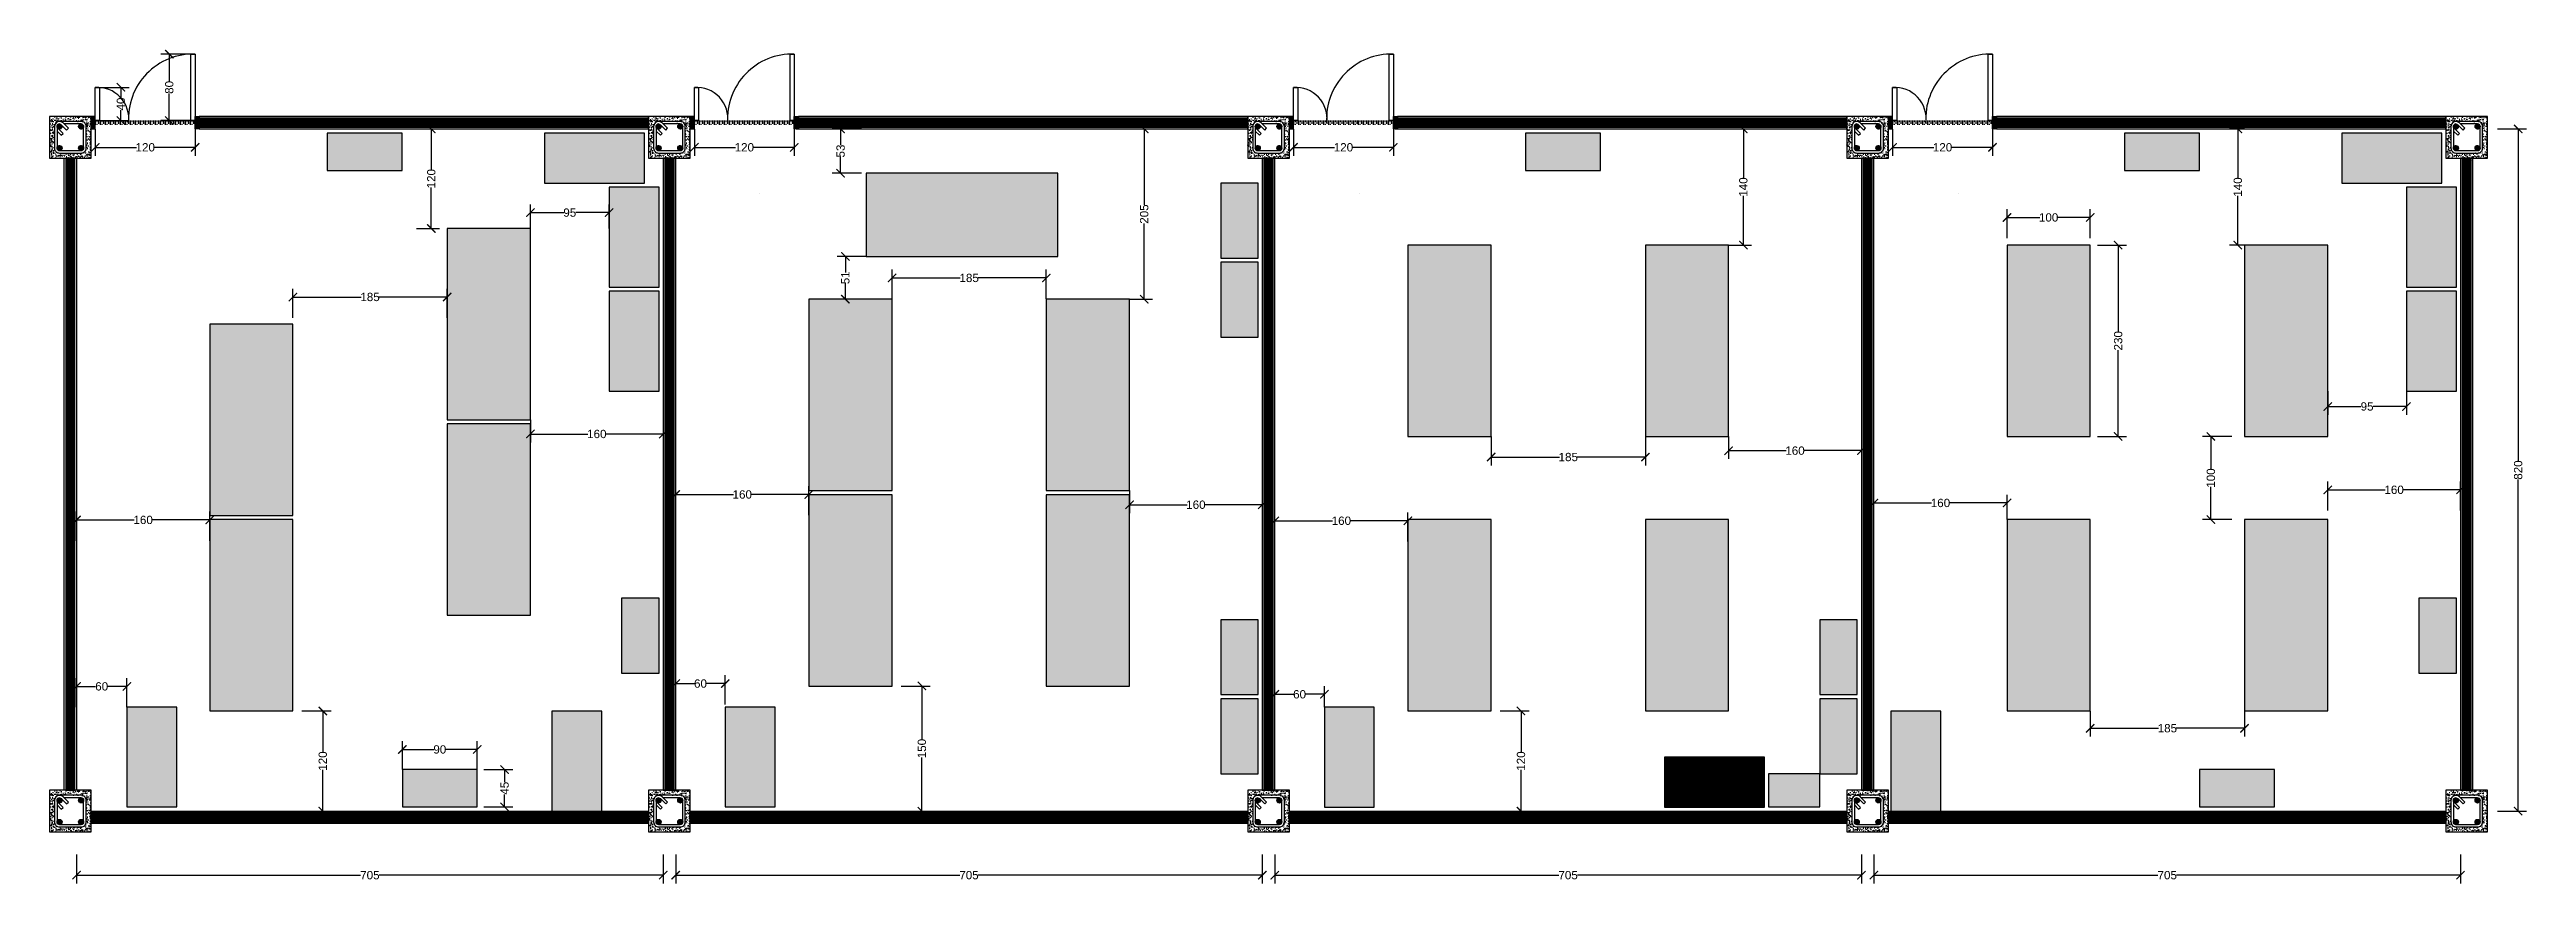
# Model space of a CAD drawing. Header units: centimetres. Extents: x 195 to 3171, y 201 to 1203.
import ezdxf

# ---------------------------------------------------------------- set-up
doc = ezdxf.new("R2010")
doc.units = ezdxf.units.CM
doc.header["$MEASUREMENT"] = 0
doc.layers.get('0').update_dxf_attribs({"true_color": 0xc2ced6})
for name, color, linetype, true_color in [('arsir', 7, 'Continuous', 0xb00b03), ('bENCH', 7, 'Continuous', 0xf7a1ac), ('dinding', 7, 'Continuous', 0x88aaa2), ('kolom', 7, 'Continuous', 0xc2ced6), ('Kusen', 7, 'Continuous', 0xfcbb83), ('text', 7, 'Continuous', 0x3b4d59)]:
    doc.layers.add(name, color=color, linetype=linetype, true_color=true_color)
doc.layers.get('0').off()
doc.styles.get("Standard").update_dxf_attribs({"font": 'arial.ttf'})
doc.dimstyles.get("Standard").update_dxf_attribs({"dimtxt": 10, "dimasz": 10, "dimexe": 10, "dimexo": 0.0625, "dimgap": 0.09, "dimtad": 0, "dimdec": 0, "dimzin": 0, "dimdsep": 46, "dimtxsty": 'Standard', "dimblk": 'ARCHTICK', "dimcen": 0.09, "dimadec": 0, "dimazin": 0, "dimtfac": 1, "dimtdec": 0, "dimtofl": 0, "dimtmove": 0, "dimatfit": 3, "dimfxl": 25, "dimfxlon": 1, "dimtolj": 1, "dimtzin": 0, "dimarcsym": 0})
pattern_1 = [(45, (598.27505, -227.29553), (-0.1767767, 0.1767767), []), (45, (598.45183, -227.29553), (-0.1767767, 0.1767767), [0.125, -0.0625])]
pattern_2 = [(45, (598.27505, 582.70447), (-0.1767767, 0.1767767), []), (45, (598.45183, 582.70447), (-0.1767767, 0.1767767), [0.125, -0.0625])]
pattern_3 = [(45, (-121.72495, 582.70447), (-0.1767767, 0.1767767), []), (45, (-121.54817, 582.70447), (-0.1767767, 0.1767767), [0.125, -0.0625])]
pattern_4 = [(45, (-121.72495, -227.29553), (-0.1767767, 0.1767767), []), (45, (-121.54817, -227.29553), (-0.1767767, 0.1767767), [0.125, -0.0625])]
pattern_5 = [(90, (0, 0), (6, -4e-16), [10, -2]), (90, (2, -2), (6, -4e-16), [6, -1.5, 3, -1.5]), (90, (4, -5), (6, -4e-16), [10, -2])]
pattern_6 = [(45, (0, 0), (-0.0883883476, 0.0883883476), []), (45, (0, 0.0625), (-0.0883883476, 0.0883883476), [])]
pattern_7 = [(45, (1318.27505, -227.29553), (-0.1767767, 0.1767767), []), (45, (1318.45183, -227.29553), (-0.1767767, 0.1767767), [0.125, -0.0625])]
pattern_8 = [(45, (1318.27505, 582.70447), (-0.1767767, 0.1767767), []), (45, (1318.45183, 582.70447), (-0.1767767, 0.1767767), [0.125, -0.0625])]
pattern_9 = [(45, (2038.27505, -227.29553), (-0.1767767, 0.1767767), []), (45, (2038.45183, -227.29553), (-0.1767767, 0.1767767), [0.125, -0.0625])]
pattern_10 = [(45, (2038.27505, 582.70447), (-0.1767767, 0.1767767), []), (45, (2038.45183, 582.70447), (-0.1767767, 0.1767767), [0.125, -0.0625])]
pattern_11 = [(45, (2758.27505, -227.29553), (-0.1767767, 0.1767767), []), (45, (2758.45183, -227.29553), (-0.1767767, 0.1767767), [0.125, -0.0625])]
pattern_12 = [(45, (2758.27505, 582.70447), (-0.1767767, 0.1767767), []), (45, (2758.45183, 582.70447), (-0.1767767, 0.1767767), [0.125, -0.0625])]

msp = doc.modelspace()

# ---------------------------------------------------------------- blocks, each defined once
blk = doc.blocks.new('_ArchTick')
at = {"color": 0, "linetype": 'ByBlock', "const_width": 0.15}
blk.add_lwpolyline([(-0.5, -0.5), (0.5, 0.5)], dxfattribs=at)
blk = doc.blocks.new('*D3')
at = {"layer": 'text', "color": 0, "lineweight": -2, "transparency": 16777216}
for p, q in [((227.2, 612.7), (227.2, 647.7)), ((227.2, 637.7), (296.6, 637.7)), ((387.2, 637.7), (317.9, 637.7)), ((387.2, 612.7), (387.2, 647.7))]:
    blk.add_line(p, q, dxfattribs=at)
at = {"layer": 'text', "color": 0, "lineweight": -2, "transparency": 16777216, "xscale": 10, "yscale": 10, "zscale": 10, "rotation": 180}
blk.add_blockref('_ArchTick', (227.2, 637.7), dxfattribs=at)
at = {"layer": 'text', "color": 0, "lineweight": -2, "transparency": 16777216, "xscale": 10, "yscale": 10, "zscale": 10}
blk.add_blockref('_ArchTick', (387.2, 637.7), dxfattribs=at)
at = {"layer": 'text', "color": 0, "transparency": 16777216, "insert": (307.2, 637.7), "char_height": 10, "attachment_point": 5}
blk.add_mtext('\\A1;160', dxfattribs=at)
blk = doc.blocks.new('*D4')
at = {"layer": 'text', "color": 0, "lineweight": -2, "transparency": 16777216}
for p, q in [((498.1, 408.1), (533.1, 408.1)), ((523.1, 408.1), (523.1, 358.5)), ((523.1, 287.7), (523.1, 337.2)), ((498.1, 287.7), (533.1, 287.7))]:
    blk.add_line(p, q, dxfattribs=at)
at = {"layer": 'text', "color": 0, "lineweight": -2, "transparency": 16777216, "xscale": 10, "yscale": 10, "zscale": 10}
for p, rotation in [((523.1, 408.1), 90), ((523.1, 287.7), 270)]:
    blk.add_blockref('_ArchTick', p, dxfattribs=dict(at, rotation=rotation))
at = {"layer": 'text', "color": 0, "transparency": 16777216, "insert": (523.1, 347.9), "char_height": 10, "attachment_point": 5, "rotation": 90}
blk.add_mtext('\\A1;120', dxfattribs=at)
blk = doc.blocks.new('*D5')
at = {"layer": 'text', "color": 0, "lineweight": -2, "transparency": 16777216}
for p, q in [((635.8, 1107.7), (663.5, 1107.7)), ((653.5, 1107.7), (653.5, 1058.5)), ((653.5, 988.1), (653.5, 1037.2)), ((635.8, 988.1), (663.5, 988.1))]:
    blk.add_line(p, q, dxfattribs=at)
at = {"layer": 'text', "color": 0, "lineweight": -2, "transparency": 16777216, "xscale": 10, "yscale": 10, "zscale": 10}
for p, rotation in [((653.5, 1107.7), 90), ((653.5, 988.1), 270)]:
    blk.add_blockref('_ArchTick', p, dxfattribs=dict(at, rotation=rotation))
at = {"layer": 'text', "color": 0, "transparency": 16777216, "insert": (653.5, 1047.9), "char_height": 10, "attachment_point": 5, "rotation": 90}
blk.add_mtext('\\A1;120', dxfattribs=at)
blk = doc.blocks.new('*D6')
at = {"layer": 'text', "color": 0, "lineweight": -2, "transparency": 16777216}
for p, q in [((772.6, 758), (772.6, 731)), ((932.2, 758), (932.2, 731)), ((772.6, 741), (841.8, 741)), ((932.2, 741), (863.1, 741))]:
    blk.add_line(p, q, dxfattribs=at)
at = {"layer": 'text', "color": 0, "lineweight": -2, "transparency": 16777216, "xscale": 10, "yscale": 10, "zscale": 10, "rotation": 180}
blk.add_blockref('_ArchTick', (772.6, 741), dxfattribs=at)
at = {"layer": 'text', "color": 0, "lineweight": -2, "transparency": 16777216, "xscale": 10, "yscale": 10, "zscale": 10}
blk.add_blockref('_ArchTick', (932.2, 741), dxfattribs=at)
at = {"layer": 'text', "color": 0, "transparency": 16777216, "insert": (852.4, 741), "char_height": 10, "attachment_point": 5}
blk.add_mtext('\\A1;160', dxfattribs=at)
blk = doc.blocks.new('*D7')
at = {"layer": 'text', "color": 0, "lineweight": -2, "transparency": 16777216}
for p, q in [((947.2, 643.3), (947.2, 678.3)), ((947.2, 668.3), (1016.6, 668.3)), ((1107.2, 668.3), (1037.9, 668.3)), ((1107.2, 643.3), (1107.2, 678.3))]:
    blk.add_line(p, q, dxfattribs=at)
at = {"layer": 'text', "color": 0, "lineweight": -2, "transparency": 16777216, "xscale": 10, "yscale": 10, "zscale": 10, "rotation": 180}
blk.add_blockref('_ArchTick', (947.2, 668.3), dxfattribs=at)
at = {"layer": 'text', "color": 0, "lineweight": -2, "transparency": 16777216, "xscale": 10, "yscale": 10, "zscale": 10}
blk.add_blockref('_ArchTick', (1107.2, 668.3), dxfattribs=at)
at = {"layer": 'text', "color": 0, "transparency": 16777216, "insert": (1027.2, 668.3), "char_height": 10, "attachment_point": 5}
blk.add_mtext('\\A1;160', dxfattribs=at)
blk = doc.blocks.new('*D8')
at = {"layer": 'text', "color": 0, "lineweight": -2, "transparency": 16777216}
for p, q in [((1218.1, 438.1), (1253.1, 438.1)), ((1243.1, 438.1), (1243.1, 373.5)), ((1243.1, 287.7), (1243.1, 352.2)), ((1218.1, 287.7), (1253.1, 287.7))]:
    blk.add_line(p, q, dxfattribs=at)
at = {"layer": 'text', "color": 0, "lineweight": -2, "transparency": 16777216, "xscale": 10, "yscale": 10, "zscale": 10}
for p, rotation in [((1243.1, 438.1), 90), ((1243.1, 287.7), 270)]:
    blk.add_blockref('_ArchTick', p, dxfattribs=dict(at, rotation=rotation))
at = {"layer": 'text', "color": 0, "transparency": 16777216, "insert": (1243.1, 362.9), "char_height": 10, "attachment_point": 5, "rotation": 90}
blk.add_mtext('\\A1;150', dxfattribs=at)
blk = doc.blocks.new('*D9')
at = {"layer": 'text', "color": 0, "lineweight": -2, "transparency": 16777216}
for p, q in [((1492.7, 1107.7), (1520.3, 1107.7)), ((1510.3, 1107.7), (1510.3, 1016.6)), ((1510.3, 903.1), (1510.3, 994.1)), ((1492.7, 903.1), (1520.3, 903.1))]:
    blk.add_line(p, q, dxfattribs=at)
at = {"layer": 'text', "color": 0, "lineweight": -2, "transparency": 16777216, "xscale": 10, "yscale": 10, "zscale": 10}
for p, rotation in [((1510.3, 1107.7), 90), ((1510.3, 903.1), 270)]:
    blk.add_blockref('_ArchTick', p, dxfattribs=dict(at, rotation=rotation))
at = {"layer": 'text', "color": 0, "transparency": 16777216, "insert": (1510.3, 1005.4), "char_height": 10, "attachment_point": 5, "rotation": 90}
blk.add_mtext('\\A1;205', dxfattribs=at)
blk = doc.blocks.new('*D10')
at = {"layer": 'text', "color": 0, "lineweight": -2, "transparency": 16777216}
for p, q in [((1492.6, 673), (1492.6, 646)), ((1492.6, 656), (1561.8, 656)), ((1652.2, 656), (1583.1, 656)), ((1652.2, 673), (1652.2, 646))]:
    blk.add_line(p, q, dxfattribs=at)
at = {"layer": 'text', "color": 0, "lineweight": -2, "transparency": 16777216, "xscale": 10, "yscale": 10, "zscale": 10, "rotation": 180}
blk.add_blockref('_ArchTick', (1492.6, 656), dxfattribs=at)
at = {"layer": 'text', "color": 0, "lineweight": -2, "transparency": 16777216, "xscale": 10, "yscale": 10, "zscale": 10}
blk.add_blockref('_ArchTick', (1652.2, 656), dxfattribs=at)
at = {"layer": 'text', "color": 0, "transparency": 16777216, "insert": (1572.4, 656), "char_height": 10, "attachment_point": 5}
blk.add_mtext('\\A1;160', dxfattribs=at)
blk = doc.blocks.new('*D11')
at = {"layer": 'text', "color": 0, "lineweight": -2, "transparency": 16777216}
for p, q in [((1667.2, 611.7), (1667.2, 646.7)), ((1667.2, 636.7), (1736.6, 636.7)), ((1827.2, 636.7), (1757.9, 636.7)), ((1827.2, 611.7), (1827.2, 646.7))]:
    blk.add_line(p, q, dxfattribs=at)
at = {"layer": 'text', "color": 0, "lineweight": -2, "transparency": 16777216, "xscale": 10, "yscale": 10, "zscale": 10, "rotation": 180}
blk.add_blockref('_ArchTick', (1667.2, 636.7), dxfattribs=at)
at = {"layer": 'text', "color": 0, "lineweight": -2, "transparency": 16777216, "xscale": 10, "yscale": 10, "zscale": 10}
blk.add_blockref('_ArchTick', (1827.2, 636.7), dxfattribs=at)
at = {"layer": 'text', "color": 0, "transparency": 16777216, "insert": (1747.2, 636.7), "char_height": 10, "attachment_point": 5}
blk.add_mtext('\\A1;160', dxfattribs=at)
blk = doc.blocks.new('*D12')
at = {"layer": 'text', "color": 0, "lineweight": -2, "transparency": 16777216}
for p, q in [((1938.1, 408.1), (1973.1, 408.1)), ((1963.1, 408.1), (1963.1, 358.5)), ((1963.1, 287.7), (1963.1, 337.2)), ((1938.1, 287.7), (1973.1, 287.7))]:
    blk.add_line(p, q, dxfattribs=at)
at = {"layer": 'text', "color": 0, "lineweight": -2, "transparency": 16777216, "xscale": 10, "yscale": 10, "zscale": 10}
for p, rotation in [((1963.1, 408.1), 90), ((1963.1, 287.7), 270)]:
    blk.add_blockref('_ArchTick', p, dxfattribs=dict(at, rotation=rotation))
at = {"layer": 'text', "color": 0, "transparency": 16777216, "insert": (1963.1, 347.9), "char_height": 10, "attachment_point": 5, "rotation": 90}
blk.add_mtext('\\A1;120', dxfattribs=at)
blk = doc.blocks.new('*D13')
at = {"layer": 'text', "color": 0, "lineweight": -2, "transparency": 16777216}
for p, q in [((2212.7, 1107.7), (2240.3, 1107.7)), ((2230.3, 1107.7), (2230.3, 1048.5)), ((2230.3, 968.1), (2230.3, 1027.2)), ((2212.7, 968.1), (2240.3, 968.1))]:
    blk.add_line(p, q, dxfattribs=at)
at = {"layer": 'text', "color": 0, "lineweight": -2, "transparency": 16777216, "xscale": 10, "yscale": 10, "zscale": 10}
for p, rotation in [((2230.3, 1107.7), 90), ((2230.3, 968.1), 270)]:
    blk.add_blockref('_ArchTick', p, dxfattribs=dict(at, rotation=rotation))
at = {"layer": 'text', "color": 0, "transparency": 16777216, "insert": (2230.3, 1037.9), "char_height": 10, "attachment_point": 5, "rotation": 90}
blk.add_mtext('\\A1;140', dxfattribs=at)
blk = doc.blocks.new('*D14')
at = {"layer": 'text', "color": 0, "lineweight": -2, "transparency": 16777216}
for p, q in [((2212.6, 738), (2212.6, 711)), ((2212.6, 721), (2281.8, 721)), ((2372.2, 721), (2303.1, 721)), ((2372.2, 738), (2372.2, 711))]:
    blk.add_line(p, q, dxfattribs=at)
at = {"layer": 'text', "color": 0, "lineweight": -2, "transparency": 16777216, "xscale": 10, "yscale": 10, "zscale": 10, "rotation": 180}
blk.add_blockref('_ArchTick', (2212.6, 721), dxfattribs=at)
at = {"layer": 'text', "color": 0, "lineweight": -2, "transparency": 16777216, "xscale": 10, "yscale": 10, "zscale": 10}
blk.add_blockref('_ArchTick', (2372.2, 721), dxfattribs=at)
at = {"layer": 'text', "color": 0, "transparency": 16777216, "insert": (2292.4, 721), "char_height": 10, "attachment_point": 5}
blk.add_mtext('\\A1;160', dxfattribs=at)
blk = doc.blocks.new('*D15')
at = {"layer": 'text', "color": 0, "lineweight": -2, "transparency": 16777216}
for p, q in [((227.2, 412.7), (227.2, 447.6)), ((287.6, 412.7), (287.6, 447.6)), ((227.2, 437.6), (250.1, 437.6)), ((287.6, 437.6), (264.6, 437.6))]:
    blk.add_line(p, q, dxfattribs=at)
at = {"layer": 'text', "color": 0, "lineweight": -2, "transparency": 16777216, "xscale": 10, "yscale": 10, "zscale": 10, "rotation": 180}
blk.add_blockref('_ArchTick', (227.2, 437.6), dxfattribs=at)
at = {"layer": 'text', "color": 0, "lineweight": -2, "transparency": 16777216, "xscale": 10, "yscale": 10, "zscale": 10}
blk.add_blockref('_ArchTick', (287.6, 437.6), dxfattribs=at)
at = {"layer": 'text', "color": 0, "transparency": 16777216, "insert": (257.4, 437.6), "char_height": 10, "attachment_point": 5}
blk.add_mtext('\\A1;60', dxfattribs=at)
blk = doc.blocks.new('*D16')
at = {"layer": 'text', "color": 0, "lineweight": -2, "transparency": 16777216}
for p, q in [((947.2, 416), (947.2, 451)), ((1006.8, 416), (1006.8, 451)), ((947.2, 441), (969.8, 441)), ((1006.8, 441), (984.3, 441))]:
    blk.add_line(p, q, dxfattribs=at)
at = {"layer": 'text', "color": 0, "lineweight": -2, "transparency": 16777216, "xscale": 10, "yscale": 10, "zscale": 10, "rotation": 180}
blk.add_blockref('_ArchTick', (947.2, 441), dxfattribs=at)
at = {"layer": 'text', "color": 0, "lineweight": -2, "transparency": 16777216, "xscale": 10, "yscale": 10, "zscale": 10}
blk.add_blockref('_ArchTick', (1006.8, 441), dxfattribs=at)
at = {"layer": 'text', "color": 0, "transparency": 16777216, "insert": (977, 441), "char_height": 10, "attachment_point": 5}
blk.add_mtext('\\A1;60', dxfattribs=at)
blk = doc.blocks.new('*D17')
at = {"layer": 'text', "color": 0, "lineweight": -2, "transparency": 16777216}
for p, q in [((1667.2, 412.7), (1667.2, 438.1)), ((1667.2, 428.1), (1689.8, 428.1)), ((1726.8, 428.1), (1704.3, 428.1)), ((1726.8, 412.7), (1726.8, 438.1))]:
    blk.add_line(p, q, dxfattribs=at)
at = {"layer": 'text', "color": 0, "lineweight": -2, "transparency": 16777216, "xscale": 10, "yscale": 10, "zscale": 10, "rotation": 180}
blk.add_blockref('_ArchTick', (1667.2, 428.1), dxfattribs=at)
at = {"layer": 'text', "color": 0, "lineweight": -2, "transparency": 16777216, "xscale": 10, "yscale": 10, "zscale": 10}
blk.add_blockref('_ArchTick', (1726.8, 428.1), dxfattribs=at)
at = {"layer": 'text', "color": 0, "transparency": 16777216, "insert": (1697, 428.1), "char_height": 10, "attachment_point": 5}
blk.add_mtext('\\A1;60', dxfattribs=at)
blk = doc.blocks.new('*D18')
at = {"layer": 'text', "color": 0, "lineweight": -2, "transparency": 16777216}
for p, q in [((487.2, 880.7), (487.2, 915.7)), ((487.2, 905.7), (569.2, 905.7)), ((672.6, 905.7), (590.6, 905.7)), ((672.6, 880.7), (672.6, 915.7))]:
    blk.add_line(p, q, dxfattribs=at)
at = {"layer": 'text', "color": 0, "lineweight": -2, "transparency": 16777216, "xscale": 10, "yscale": 10, "zscale": 10, "rotation": 180}
blk.add_blockref('_ArchTick', (487.2, 905.7), dxfattribs=at)
at = {"layer": 'text', "color": 0, "lineweight": -2, "transparency": 16777216, "xscale": 10, "yscale": 10, "zscale": 10}
blk.add_blockref('_ArchTick', (672.6, 905.7), dxfattribs=at)
at = {"layer": 'text', "color": 0, "transparency": 16777216, "insert": (579.9, 905.7), "char_height": 10, "attachment_point": 5}
blk.add_mtext('\\A1;185', dxfattribs=at)
blk = doc.blocks.new('*D19')
at = {"layer": 'text', "color": 0, "lineweight": -2, "transparency": 16777216}
for p, q in [((1176.1, 954.5), (1141.1, 954.5)), ((1151.1, 954.5), (1151.1, 935.1)), ((1176.1, 903.1), (1141.1, 903.1)), ((1151.1, 903.1), (1151.1, 922.5))]:
    blk.add_line(p, q, dxfattribs=at)
at = {"layer": 'text', "color": 0, "lineweight": -2, "transparency": 16777216, "xscale": 10, "yscale": 10, "zscale": 10}
for p, rotation in [((1151.1, 954.5), 90), ((1151.1, 903.1), 270)]:
    blk.add_blockref('_ArchTick', p, dxfattribs=dict(at, rotation=rotation))
at = {"layer": 'text', "color": 0, "transparency": 16777216, "insert": (1151.1, 928.8), "char_height": 10, "attachment_point": 5, "rotation": 90}
blk.add_mtext('\\A1;51', dxfattribs=at)
blk = doc.blocks.new('*D20')
at = {"layer": 'text', "color": 0, "lineweight": -2, "transparency": 16777216}
for p, q in [((1170.4, 1107.7), (1135.4, 1107.7)), ((1145.4, 1107.7), (1145.4, 1088.3)), ((1145.4, 1054.5), (1145.4, 1073.8)), ((1170.4, 1054.5), (1135.4, 1054.5))]:
    blk.add_line(p, q, dxfattribs=at)
at = {"layer": 'text', "color": 0, "lineweight": -2, "transparency": 16777216, "xscale": 10, "yscale": 10, "zscale": 10}
for p, rotation in [((1145.4, 1107.7), 90), ((1145.4, 1054.5), 270)]:
    blk.add_blockref('_ArchTick', p, dxfattribs=dict(at, rotation=rotation))
at = {"layer": 'text', "color": 0, "transparency": 16777216, "insert": (1145.4, 1081.1), "char_height": 10, "attachment_point": 5, "rotation": 90}
blk.add_mtext('\\A1;53', dxfattribs=at)
blk = doc.blocks.new('*D21')
at = {"layer": 'text', "color": 0, "lineweight": -2, "transparency": 16777216}
for p, q in [((772.6, 988.2), (772.6, 1017.1)), ((867.2, 988.2), (867.2, 1017.1)), ((772.6, 1007.1), (812.6, 1007.1)), ((867.2, 1007.1), (827.2, 1007.1))]:
    blk.add_line(p, q, dxfattribs=at)
at = {"layer": 'text', "color": 0, "lineweight": -2, "transparency": 16777216, "xscale": 10, "yscale": 10, "zscale": 10, "rotation": 180}
blk.add_blockref('_ArchTick', (772.6, 1007.1), dxfattribs=at)
at = {"layer": 'text', "color": 0, "lineweight": -2, "transparency": 16777216, "xscale": 10, "yscale": 10, "zscale": 10}
blk.add_blockref('_ArchTick', (867.2, 1007.1), dxfattribs=at)
at = {"layer": 'text', "color": 0, "transparency": 16777216, "insert": (819.9, 1007.1), "char_height": 10, "attachment_point": 5}
blk.add_mtext('\\A1;95', dxfattribs=at)
blk = doc.blocks.new('*D22')
at = {"layer": 'text', "color": 0, "lineweight": -2, "transparency": 16777216}
for p, q in [((3136.5, 1107.7), (3171.5, 1107.7)), ((3161.5, 1107.7), (3161.5, 708.8)), ((3161.5, 287.7), (3161.5, 686.5)), ((3136.5, 287.7), (3171.5, 287.7))]:
    blk.add_line(p, q, dxfattribs=at)
at = {"layer": 'text', "color": 0, "lineweight": -2, "transparency": 16777216, "xscale": 10, "yscale": 10, "zscale": 10}
for p, rotation in [((3161.5, 1107.7), 90), ((3161.5, 287.7), 270)]:
    blk.add_blockref('_ArchTick', p, dxfattribs=dict(at, rotation=rotation))
at = {"layer": 'text', "color": 0, "transparency": 16777216, "insert": (3161.5, 697.7), "char_height": 10, "attachment_point": 5, "rotation": 90}
blk.add_mtext('\\A1;820', dxfattribs=at)
blk = doc.blocks.new('*D23')
at = {"layer": 'text', "color": 0, "lineweight": -2, "transparency": 16777216}
for p, q in [((2387.2, 235.7), (2387.2, 200.7)), ((2387.2, 210.7), (2728.6, 210.7)), ((3092.2, 210.7), (2750.8, 210.7)), ((3092.2, 235.7), (3092.2, 200.7))]:
    blk.add_line(p, q, dxfattribs=at)
at = {"layer": 'text', "color": 0, "lineweight": -2, "transparency": 16777216, "xscale": 10, "yscale": 10, "zscale": 10, "rotation": 180}
blk.add_blockref('_ArchTick', (2387.2, 210.7), dxfattribs=at)
at = {"layer": 'text', "color": 0, "lineweight": -2, "transparency": 16777216, "xscale": 10, "yscale": 10, "zscale": 10}
blk.add_blockref('_ArchTick', (3092.2, 210.7), dxfattribs=at)
at = {"layer": 'text', "color": 0, "transparency": 16777216, "insert": (2739.7, 210.7), "char_height": 10, "attachment_point": 5}
blk.add_mtext('\\A1;705', dxfattribs=at)
blk = doc.blocks.new('*D24')
at = {"layer": 'text', "color": 0, "lineweight": -2, "transparency": 16777216}
for p, q in [((1667.2, 235.7), (1667.2, 200.7)), ((1667.2, 210.7), (2008.6, 210.7)), ((2372.2, 210.7), (2030.8, 210.7)), ((2372.2, 235.7), (2372.2, 200.7))]:
    blk.add_line(p, q, dxfattribs=at)
at = {"layer": 'text', "color": 0, "lineweight": -2, "transparency": 16777216, "xscale": 10, "yscale": 10, "zscale": 10, "rotation": 180}
blk.add_blockref('_ArchTick', (1667.2, 210.7), dxfattribs=at)
at = {"layer": 'text', "color": 0, "lineweight": -2, "transparency": 16777216, "xscale": 10, "yscale": 10, "zscale": 10}
blk.add_blockref('_ArchTick', (2372.2, 210.7), dxfattribs=at)
at = {"layer": 'text', "color": 0, "transparency": 16777216, "insert": (2019.7, 210.7), "char_height": 10, "attachment_point": 5}
blk.add_mtext('\\A1;705', dxfattribs=at)
blk = doc.blocks.new('*D25')
at = {"layer": 'text', "color": 0, "lineweight": -2, "transparency": 16777216}
for p, q in [((947.2, 235.7), (947.2, 200.7)), ((947.2, 210.7), (1288.6, 210.7)), ((1652.2, 210.7), (1310.8, 210.7)), ((1652.2, 235.7), (1652.2, 200.7))]:
    blk.add_line(p, q, dxfattribs=at)
at = {"layer": 'text', "color": 0, "lineweight": -2, "transparency": 16777216, "xscale": 10, "yscale": 10, "zscale": 10, "rotation": 180}
blk.add_blockref('_ArchTick', (947.2, 210.7), dxfattribs=at)
at = {"layer": 'text', "color": 0, "lineweight": -2, "transparency": 16777216, "xscale": 10, "yscale": 10, "zscale": 10}
blk.add_blockref('_ArchTick', (1652.2, 210.7), dxfattribs=at)
at = {"layer": 'text', "color": 0, "transparency": 16777216, "insert": (1299.7, 210.7), "char_height": 10, "attachment_point": 5}
blk.add_mtext('\\A1;705', dxfattribs=at)
blk = doc.blocks.new('*D26')
at = {"layer": 'text', "color": 0, "lineweight": -2, "transparency": 16777216}
for p, q in [((227.2, 235.7), (227.2, 200.7)), ((227.2, 210.7), (568.6, 210.7)), ((932.2, 210.7), (590.8, 210.7)), ((932.2, 235.7), (932.2, 200.7))]:
    blk.add_line(p, q, dxfattribs=at)
at = {"layer": 'text', "color": 0, "lineweight": -2, "transparency": 16777216, "xscale": 10, "yscale": 10, "zscale": 10, "rotation": 180}
blk.add_blockref('_ArchTick', (227.2, 210.7), dxfattribs=at)
at = {"layer": 'text', "color": 0, "lineweight": -2, "transparency": 16777216, "xscale": 10, "yscale": 10, "zscale": 10}
blk.add_blockref('_ArchTick', (932.2, 210.7), dxfattribs=at)
at = {"layer": 'text', "color": 0, "transparency": 16777216, "insert": (579.7, 210.7), "char_height": 10, "attachment_point": 5}
blk.add_mtext('\\A1;705', dxfattribs=at)
blk = doc.blocks.new('*D27')
at = {"layer": 'text', "color": 0, "lineweight": -2, "transparency": 16777216}
for p, q in [((2387.2, 638.2), (2387.2, 668.1)), ((2387.2, 658.1), (2456.6, 658.1)), ((2547.2, 658.1), (2477.9, 658.1)), ((2547.2, 638.2), (2547.2, 668.1))]:
    blk.add_line(p, q, dxfattribs=at)
at = {"layer": 'text', "color": 0, "lineweight": -2, "transparency": 16777216, "xscale": 10, "yscale": 10, "zscale": 10, "rotation": 180}
blk.add_blockref('_ArchTick', (2387.2, 658.1), dxfattribs=at)
at = {"layer": 'text', "color": 0, "lineweight": -2, "transparency": 16777216, "xscale": 10, "yscale": 10, "zscale": 10}
blk.add_blockref('_ArchTick', (2547.2, 658.1), dxfattribs=at)
at = {"layer": 'text', "color": 0, "transparency": 16777216, "insert": (2467.2, 658.1), "char_height": 10, "attachment_point": 5}
blk.add_mtext('\\A1;160', dxfattribs=at)
blk = doc.blocks.new('*D28')
at = {"layer": 'text', "color": 0, "lineweight": -2, "transparency": 16777216}
for p, q in [((2932.7, 792.6), (2932.7, 764.1)), ((2932.7, 774.1), (2972.6, 774.1)), ((3027.2, 774.1), (2987.2, 774.1)), ((3027.2, 792.6), (3027.2, 764.1))]:
    blk.add_line(p, q, dxfattribs=at)
at = {"layer": 'text', "color": 0, "lineweight": -2, "transparency": 16777216, "xscale": 10, "yscale": 10, "zscale": 10, "rotation": 180}
blk.add_blockref('_ArchTick', (2932.7, 774.1), dxfattribs=at)
at = {"layer": 'text', "color": 0, "lineweight": -2, "transparency": 16777216, "xscale": 10, "yscale": 10, "zscale": 10}
blk.add_blockref('_ArchTick', (3027.2, 774.1), dxfattribs=at)
at = {"layer": 'text', "color": 0, "transparency": 16777216, "insert": (2979.9, 774.1), "char_height": 10, "attachment_point": 5}
blk.add_mtext('\\A1;95', dxfattribs=at)
blk = doc.blocks.new('*D29')
at = {"layer": 'text', "color": 0, "lineweight": -2, "transparency": 16777216}
for p, q in [((2932.7, 648.9), (2932.7, 683.9)), ((2932.7, 673.9), (3001.8, 673.9)), ((3092.2, 673.9), (3023.1, 673.9)), ((3092.2, 648.9), (3092.2, 683.9))]:
    blk.add_line(p, q, dxfattribs=at)
at = {"layer": 'text', "color": 0, "lineweight": -2, "transparency": 16777216, "xscale": 10, "yscale": 10, "zscale": 10, "rotation": 180}
blk.add_blockref('_ArchTick', (2932.7, 673.9), dxfattribs=at)
at = {"layer": 'text', "color": 0, "lineweight": -2, "transparency": 16777216, "xscale": 10, "yscale": 10, "zscale": 10}
blk.add_blockref('_ArchTick', (3092.2, 673.9), dxfattribs=at)
at = {"layer": 'text', "color": 0, "transparency": 16777216, "insert": (3012.4, 673.9), "char_height": 10, "attachment_point": 5}
blk.add_mtext('\\A1;160', dxfattribs=at)
blk = doc.blocks.new('*D30')
at = {"layer": 'text', "color": 0, "lineweight": -2, "transparency": 16777216}
for p, q in [((2832.6, 1107.7), (2814.6, 1107.7)), ((2824.6, 1107.7), (2824.6, 1048.5)), ((2824.6, 968.1), (2824.6, 1027.2)), ((2832.6, 968.1), (2814.6, 968.1))]:
    blk.add_line(p, q, dxfattribs=at)
at = {"layer": 'text', "color": 0, "lineweight": -2, "transparency": 16777216, "xscale": 10, "yscale": 10, "zscale": 10}
for p, rotation in [((2824.6, 1107.7), 90), ((2824.6, 968.1), 270)]:
    blk.add_blockref('_ArchTick', p, dxfattribs=dict(at, rotation=rotation))
at = {"layer": 'text', "color": 0, "transparency": 16777216, "insert": (2824.6, 1037.9), "char_height": 10, "attachment_point": 5, "rotation": 90}
blk.add_mtext('\\A1;140', dxfattribs=at)
blk = doc.blocks.new('*D31')
at = {"layer": 'text', "color": 0, "lineweight": -2, "transparency": 16777216}
for p, q in [((2817.2, 738.1), (2782.2, 738.1)), ((2792.2, 738.1), (2792.2, 698.7)), ((2792.2, 638.1), (2792.2, 677.4)), ((2817.2, 638.1), (2782.2, 638.1))]:
    blk.add_line(p, q, dxfattribs=at)
at = {"layer": 'text', "color": 0, "lineweight": -2, "transparency": 16777216, "xscale": 10, "yscale": 10, "zscale": 10}
for p, rotation in [((2792.2, 738.1), 90), ((2792.2, 638.1), 270)]:
    blk.add_blockref('_ArchTick', p, dxfattribs=dict(at, rotation=rotation))
at = {"layer": 'text', "color": 0, "transparency": 16777216, "insert": (2792.2, 688.1), "char_height": 10, "attachment_point": 5, "rotation": 90}
blk.add_mtext('\\A1;100', dxfattribs=at)
blk = doc.blocks.new('*D32')
at = {"layer": 'text', "color": 0, "lineweight": -2, "transparency": 16777216}
for p, q in [((2647.2, 408), (2647.2, 377.3)), ((2647.2, 387.3), (2729.2, 387.3)), ((2832.7, 387.3), (2750.6, 387.3)), ((2832.7, 408), (2832.7, 377.3))]:
    blk.add_line(p, q, dxfattribs=at)
at = {"layer": 'text', "color": 0, "lineweight": -2, "transparency": 16777216, "xscale": 10, "yscale": 10, "zscale": 10, "rotation": 180}
blk.add_blockref('_ArchTick', (2647.2, 387.3), dxfattribs=at)
at = {"layer": 'text', "color": 0, "lineweight": -2, "transparency": 16777216, "xscale": 10, "yscale": 10, "zscale": 10}
blk.add_blockref('_ArchTick', (2832.7, 387.3), dxfattribs=at)
at = {"layer": 'text', "color": 0, "transparency": 16777216, "insert": (2739.9, 387.3), "char_height": 10, "attachment_point": 5}
blk.add_mtext('\\A1;185', dxfattribs=at)
blk = doc.blocks.new('*D33')
at = {"layer": 'text', "color": 0, "lineweight": -2, "transparency": 16777216}
for p, q in [((1927.2, 738), (1927.2, 703.3)), ((2112.6, 738), (2112.6, 703.3)), ((1927.2, 713.3), (2009.2, 713.3)), ((2112.6, 713.3), (2030.6, 713.3))]:
    blk.add_line(p, q, dxfattribs=at)
at = {"layer": 'text', "color": 0, "lineweight": -2, "transparency": 16777216, "xscale": 10, "yscale": 10, "zscale": 10, "rotation": 180}
blk.add_blockref('_ArchTick', (1927.2, 713.3), dxfattribs=at)
at = {"layer": 'text', "color": 0, "lineweight": -2, "transparency": 16777216, "xscale": 10, "yscale": 10, "zscale": 10}
blk.add_blockref('_ArchTick', (2112.6, 713.3), dxfattribs=at)
at = {"layer": 'text', "color": 0, "transparency": 16777216, "insert": (2019.9, 713.3), "char_height": 10, "attachment_point": 5}
blk.add_mtext('\\A1;185', dxfattribs=at)
blk = doc.blocks.new('*D34')
at = {"layer": 'text', "color": 0, "lineweight": -2, "transparency": 16777216}
for p, q in [((1207.2, 903.6), (1207.2, 938.6)), ((1207.2, 928.6), (1289.2, 928.6)), ((1392.6, 928.6), (1310.6, 928.6)), ((1392.6, 903.6), (1392.6, 938.6))]:
    blk.add_line(p, q, dxfattribs=at)
at = {"layer": 'text', "color": 0, "lineweight": -2, "transparency": 16777216, "xscale": 10, "yscale": 10, "zscale": 10, "rotation": 180}
blk.add_blockref('_ArchTick', (1207.2, 928.6), dxfattribs=at)
at = {"layer": 'text', "color": 0, "lineweight": -2, "transparency": 16777216, "xscale": 10, "yscale": 10, "zscale": 10}
blk.add_blockref('_ArchTick', (1392.6, 928.6), dxfattribs=at)
at = {"layer": 'text', "color": 0, "transparency": 16777216, "insert": (1299.9, 928.6), "char_height": 10, "attachment_point": 5}
blk.add_mtext('\\A1;185', dxfattribs=at)
blk = doc.blocks.new('*D35')
at = {"layer": 'text', "color": 0, "lineweight": -2, "transparency": 16777216}
for p, q in [((2655.8, 968.1), (2690.8, 968.1)), ((2680.8, 968.1), (2680.8, 864.3)), ((2680.8, 738.1), (2680.8, 841.9)), ((2655.8, 738.1), (2690.8, 738.1))]:
    blk.add_line(p, q, dxfattribs=at)
at = {"layer": 'text', "color": 0, "lineweight": -2, "transparency": 16777216, "xscale": 10, "yscale": 10, "zscale": 10}
for p, rotation in [((2680.8, 968.1), 90), ((2680.8, 738.1), 270)]:
    blk.add_blockref('_ArchTick', p, dxfattribs=dict(at, rotation=rotation))
at = {"layer": 'text', "color": 0, "transparency": 16777216, "insert": (2680.8, 853.1), "char_height": 10, "attachment_point": 5, "rotation": 90}
blk.add_mtext('\\A1;230', dxfattribs=at)
blk = doc.blocks.new('*D36')
at = {"layer": 'text', "color": 0, "lineweight": -2, "transparency": 16777216}
for p, q in [((2547.2, 976.3), (2547.2, 1011.3)), ((2547.2, 1001.3), (2586.6, 1001.3)), ((2647.2, 1001.3), (2607.9, 1001.3)), ((2647.2, 976.3), (2647.2, 1011.3))]:
    blk.add_line(p, q, dxfattribs=at)
at = {"layer": 'text', "color": 0, "lineweight": -2, "transparency": 16777216, "xscale": 10, "yscale": 10, "zscale": 10, "rotation": 180}
blk.add_blockref('_ArchTick', (2547.2, 1001.3), dxfattribs=at)
at = {"layer": 'text', "color": 0, "lineweight": -2, "transparency": 16777216, "xscale": 10, "yscale": 10, "zscale": 10}
blk.add_blockref('_ArchTick', (2647.2, 1001.3), dxfattribs=at)
at = {"layer": 'text', "color": 0, "transparency": 16777216, "insert": (2597.2, 1001.3), "char_height": 10, "attachment_point": 5}
blk.add_mtext('\\A1;100', dxfattribs=at)
blk = doc.blocks.new('*D37')
at = {"layer": 'text', "color": 0, "lineweight": -2, "transparency": 16777216}
for p, q in [((716.6, 337.7), (751.6, 337.7)), ((741.6, 337.7), (741.6, 322.6)), ((741.6, 292.7), (741.6, 307.7)), ((716.6, 292.7), (751.6, 292.7))]:
    blk.add_line(p, q, dxfattribs=at)
at = {"layer": 'text', "color": 0, "lineweight": -2, "transparency": 16777216, "xscale": 10, "yscale": 10, "zscale": 10}
for p, rotation in [((741.6, 337.7), 90), ((741.6, 292.7), 270)]:
    blk.add_blockref('_ArchTick', p, dxfattribs=dict(at, rotation=rotation))
at = {"layer": 'text', "color": 0, "transparency": 16777216, "insert": (741.6, 315.2), "char_height": 10, "attachment_point": 5, "rotation": 90}
blk.add_mtext('\\A1;45', dxfattribs=at)
blk = doc.blocks.new('*D38')
at = {"layer": 'text', "color": 0, "lineweight": -2, "transparency": 16777216}
for p, q in [((618.7, 337.7), (618.7, 371.8)), ((618.7, 361.8), (656.5, 361.8)), ((708.7, 361.8), (671, 361.8)), ((708.7, 337.7), (708.7, 371.8))]:
    blk.add_line(p, q, dxfattribs=at)
at = {"layer": 'text', "color": 0, "lineweight": -2, "transparency": 16777216, "xscale": 10, "yscale": 10, "zscale": 10, "rotation": 180}
blk.add_blockref('_ArchTick', (618.7, 361.8), dxfattribs=at)
at = {"layer": 'text', "color": 0, "lineweight": -2, "transparency": 16777216, "xscale": 10, "yscale": 10, "zscale": 10}
blk.add_blockref('_ArchTick', (708.7, 361.8), dxfattribs=at)
at = {"layer": 'text', "color": 0, "transparency": 16777216, "insert": (663.7, 361.8), "char_height": 10, "attachment_point": 5}
blk.add_mtext('\\A1;90', dxfattribs=at)
blk = doc.blocks.new('*D39')
at = {"layer": 'text', "color": 0, "lineweight": -2, "transparency": 16777216}
for p, q in [((2409.7, 1107.6), (2409.7, 1075.6)), ((2529.7, 1107.6), (2529.7, 1075.6)), ((2409.7, 1085.6), (2459.1, 1085.6)), ((2529.7, 1085.6), (2480.4, 1085.6))]:
    blk.add_line(p, q, dxfattribs=at)
at = {"layer": 'text', "color": 0, "lineweight": -2, "transparency": 16777216, "xscale": 10, "yscale": 10, "zscale": 10, "rotation": 180}
blk.add_blockref('_ArchTick', (2409.7, 1085.6), dxfattribs=at)
at = {"layer": 'text', "color": 0, "lineweight": -2, "transparency": 16777216, "xscale": 10, "yscale": 10, "zscale": 10}
blk.add_blockref('_ArchTick', (2529.7, 1085.6), dxfattribs=at)
at = {"layer": 'text', "color": 0, "transparency": 16777216, "insert": (2469.7, 1085.6), "char_height": 10, "attachment_point": 5}
blk.add_mtext('\\A1;120', dxfattribs=at)
blk = doc.blocks.new('*D40')
at = {"layer": 'text', "color": 0, "lineweight": -2, "transparency": 16777216}
for p, q in [((1689.7, 1107.6), (1689.7, 1075.6)), ((1809.7, 1107.6), (1809.7, 1075.6)), ((1689.7, 1085.6), (1739.1, 1085.6)), ((1809.7, 1085.6), (1760.4, 1085.6))]:
    blk.add_line(p, q, dxfattribs=at)
at = {"layer": 'text', "color": 0, "lineweight": -2, "transparency": 16777216, "xscale": 10, "yscale": 10, "zscale": 10, "rotation": 180}
blk.add_blockref('_ArchTick', (1689.7, 1085.6), dxfattribs=at)
at = {"layer": 'text', "color": 0, "lineweight": -2, "transparency": 16777216, "xscale": 10, "yscale": 10, "zscale": 10}
blk.add_blockref('_ArchTick', (1809.7, 1085.6), dxfattribs=at)
at = {"layer": 'text', "color": 0, "transparency": 16777216, "insert": (1749.7, 1085.6), "char_height": 10, "attachment_point": 5}
blk.add_mtext('\\A1;120', dxfattribs=at)
blk = doc.blocks.new('*D41')
at = {"layer": 'text', "color": 0, "lineweight": -2, "transparency": 16777216}
for p, q in [((969.7, 1107.6), (969.7, 1075.6)), ((1089.7, 1107.6), (1089.7, 1075.6)), ((969.7, 1085.6), (1019.1, 1085.6)), ((1089.7, 1085.6), (1040.4, 1085.6))]:
    blk.add_line(p, q, dxfattribs=at)
at = {"layer": 'text', "color": 0, "lineweight": -2, "transparency": 16777216, "xscale": 10, "yscale": 10, "zscale": 10, "rotation": 180}
blk.add_blockref('_ArchTick', (969.7, 1085.6), dxfattribs=at)
at = {"layer": 'text', "color": 0, "lineweight": -2, "transparency": 16777216, "xscale": 10, "yscale": 10, "zscale": 10}
blk.add_blockref('_ArchTick', (1089.7, 1085.6), dxfattribs=at)
at = {"layer": 'text', "color": 0, "transparency": 16777216, "insert": (1029.7, 1085.6), "char_height": 10, "attachment_point": 5}
blk.add_mtext('\\A1;120', dxfattribs=at)
blk = doc.blocks.new('*D42')
at = {"layer": 'text', "color": 0, "lineweight": -2, "transparency": 16777216}
for p, q in [((249.7, 1107.6), (249.7, 1075.6)), ((369.7, 1107.6), (369.7, 1075.6)), ((249.7, 1085.6), (299.1, 1085.6)), ((369.7, 1085.6), (320.4, 1085.6))]:
    blk.add_line(p, q, dxfattribs=at)
at = {"layer": 'text', "color": 0, "lineweight": -2, "transparency": 16777216, "xscale": 10, "yscale": 10, "zscale": 10, "rotation": 180}
blk.add_blockref('_ArchTick', (249.7, 1085.6), dxfattribs=at)
at = {"layer": 'text', "color": 0, "lineweight": -2, "transparency": 16777216, "xscale": 10, "yscale": 10, "zscale": 10}
blk.add_blockref('_ArchTick', (369.7, 1085.6), dxfattribs=at)
at = {"layer": 'text', "color": 0, "transparency": 16777216, "insert": (309.7, 1085.6), "char_height": 10, "attachment_point": 5}
blk.add_mtext('\\A1;120', dxfattribs=at)
blk = doc.blocks.new('*D43')
at = {"layer": 'text', "color": 0, "lineweight": -2, "transparency": 16777216}
for p, q in [((363.6, 1197.7), (328.6, 1197.7)), ((338.6, 1197.7), (338.6, 1164.9)), ((338.6, 1117.7), (338.6, 1150.4)), ((363.6, 1117.7), (328.6, 1117.7))]:
    blk.add_line(p, q, dxfattribs=at)
at = {"layer": 'text', "color": 0, "lineweight": -2, "transparency": 16777216, "xscale": 10, "yscale": 10, "zscale": 10}
for p, rotation in [((338.6, 1197.7), 90), ((338.6, 1117.7), 270)]:
    blk.add_blockref('_ArchTick', p, dxfattribs=dict(at, rotation=rotation))
at = {"layer": 'text', "color": 0, "transparency": 16777216, "insert": (338.6, 1157.7), "char_height": 10, "attachment_point": 5, "rotation": 90}
blk.add_mtext('\\A1;80', dxfattribs=at)
blk = doc.blocks.new('*D44')
at = {"layer": 'text', "color": 0, "lineweight": -2, "transparency": 16777216}
for p, q in [((255.5, 1157.7), (290.5, 1157.7)), ((280.5, 1157.7), (280.5, 1145.1)), ((255.5, 1117.7), (290.5, 1117.7)), ((280.5, 1117.7), (280.5, 1130.2))]:
    blk.add_line(p, q, dxfattribs=at)
at = {"layer": 'text', "color": 0, "lineweight": -2, "transparency": 16777216, "xscale": 10, "yscale": 10, "zscale": 10}
for p, rotation in [((280.5, 1157.7), 90), ((280.5, 1117.7), 270)]:
    blk.add_blockref('_ArchTick', p, dxfattribs=dict(at, rotation=rotation))
at = {"layer": 'text', "color": 0, "transparency": 16777216, "insert": (280.5, 1137.7), "char_height": 10, "attachment_point": 5, "rotation": 90}
blk.add_mtext('\\A1;40', dxfattribs=at)

# ---------------------------------------------------------------- dimensions: what is measured, and where the dimension line sits
at = {"layer": 'text'}
for base, p1, p2, picture, middle in [((338.6, 1197.7), (369.7, 1117.7), (369.7, 1197.7), '*D43', (338.6, 1157.7)), ((280.5, 1157.7), (254.7, 1117.7), (254.7, 1157.7), '*D44', (280.5, 1137.7)), ((653.5, 1107.7), (635.8, 988.1), (635.8, 1107.7), '*D5', (653.5, 1047.9)), ((1145.4, 1107.7), (1176.3, 1054.5), (1176.3, 1107.7), '*D20', (1145.4, 1081.1)), ((1510.3, 1107.7), (1492.6, 903.1), (1492.6, 1107.7), '*D9', (1510.3, 1005.4)), ((2230.3, 1107.7), (2212.6, 968.1), (2212.6, 1107.7), '*D13', (2230.3, 1037.9)), ((2824.6, 1107.7), (2832.7, 968.1), (2832.7, 1107.7), '*D30', (2824.6, 1037.9)), ((3161.5, 287.7), (3074.7, 1107.7), (3074.7, 287.7), '*D22', (3161.5, 697.7)), ((1151.1, 903.1), (1238.5, 954.5), (1238.5, 903.1), '*D19', (1151.1, 928.8)), ((2680.8, 968.1), (2647.2, 738.1), (2647.2, 968.1), '*D35', (2680.8, 853.1)), ((2792.2, 638.1), (2832.7, 738.1), (2832.7, 638.1), '*D31', (2792.2, 688.1)), ((1243.1, 287.7), (1207.2, 438.1), (1207.2, 287.7), '*D8', (1243.1, 362.9)), ((523.1, 287.7), (487.2, 408.1), (487.2, 287.7), '*D4', (523.1, 347.9)), ((1963.1, 287.7), (1927.2, 408.1), (1927.2, 287.7), '*D12', (1963.1, 347.9)), ((741.6, 337.7), (708.7, 292.7), (708.7, 337.7), '*D37', (741.6, 315.2))]:
    dim = msp.add_linear_dim(base=base, p1=p1, p2=p2, angle=90, dimstyle='Standard', dxfattribs=at)
    dim.commit()
    dim.dimension.update_dxf_attribs({"geometry": picture, "text_midpoint": middle})
for base, p1, p2, picture, middle in [((249.7, 1085.6), (369.7, 1107.7), (249.7, 1107.7), '*D42', (309.7, 1085.6)), ((969.7, 1085.6), (1089.7, 1107.7), (969.7, 1107.7), '*D41', (1029.7, 1085.6)), ((1689.7, 1085.6), (1809.7, 1107.7), (1689.7, 1107.7), '*D40', (1749.7, 1085.6)), ((2409.7, 1085.6), (2529.7, 1107.7), (2409.7, 1107.7), '*D39', (2469.7, 1085.6)), ((867.2, 1007.1), (772.6, 988.1), (867.2, 988.1), '*D21', (819.9, 1007.1)), ((2547.2, 1001.3), (2647.2, 968.1), (2547.2, 968.1), '*D36', (2597.2, 1001.3)), ((1207.2, 928.6), (1392.6, 903.1), (1207.2, 903.1), '*D34', (1299.9, 928.6)), ((672.6, 905.7), (487.2, 873.1), (672.6, 873.1), '*D18', (579.9, 905.7)), ((2932.6553, 774.0597), (3027.2018, 792.6557), (2932.6553, 792.6557), '*D28', (2979.9285, 774.0597)), ((932.2, 741), (772.6, 758.1), (932.2, 758.1), '*D6', (852.4, 741)), ((1927.2, 713.3), (2112.6, 738.1), (1927.2, 738.1), '*D33', (2019.9, 713.3)), ((2372.2, 721), (2212.6, 738.1), (2372.2, 738.1), '*D14', (2292.4, 721)), ((1652.2, 656), (1492.6, 673.1), (1652.2, 673.1), '*D10', (1572.4, 656)), ((2387.2, 658.1), (2547.2, 638.1), (2387.2, 638.1), '*D27', (2467.2, 658.1)), ((3092.2018, 673.8947), (2932.6553, 638.0992), (3092.2018, 638.0992), '*D29', (3012.4285, 673.8947)), ((227.2, 437.6), (287.6, 412.7), (227.2, 412.7), '*D15', (257.4, 437.6)), ((947.2, 441), (1006.8, 412.7), (947.2, 412.7), '*D16', (977, 441)), ((1667.2, 428.1), (1726.8, 412.6), (1667.2, 412.6), '*D17', (1697, 428.1)), ((2647.2268, 387.344), (2832.6553, 408.0992), (2647.2268, 408.0992), '*D32', (2739.941, 387.344)), ((708.7, 361.8), (618.7, 337.7), (708.7, 337.7), '*D38', (663.7, 361.8)), ((227.2, 210.7), (932.2, 312.7), (227.2, 312.7), '*D26', (579.7, 210.7)), ((947.2, 210.7), (1652.2, 312.7), (947.2, 312.7), '*D25', (1299.7, 210.7)), ((1667.2, 210.7), (2372.2, 312.7), (1667.2, 312.7), '*D24', (2019.7, 210.7)), ((2387.2, 210.7), (3092.2, 312.7), (2387.2, 312.7), '*D23', (2739.7, 210.7))]:
    dim = msp.add_linear_dim(base=base, p1=p1, p2=p2, dimstyle='Standard', dxfattribs=at)
    dim.commit()
    dim.dimension.update_dxf_attribs({"geometry": picture, "text_midpoint": middle})
for base, p1, p2, picture, middle in [((947.2, 668.3), (1107.2, 438.1), (947.2, 408.1), '*D7', (1027.2, 668.3)), ((227.2, 637.7), (387.2, 408.1), (227.2, 408.1), '*D3', (307.2, 637.7)), ((1667.2, 636.7), (1827.2, 408.1), (1667.2, 408.1), '*D11', (1747.2, 636.7))]:
    dim = msp.add_linear_dim(base=base, p1=p1, p2=p2, dimstyle='Standard', dxfattribs=at)
    dim.commit()
    dim.dimension.update_dxf_attribs({"geometry": picture, "text_midpoint": middle, "dimtype": 160})

# ---------------------------------------------------------------- hatches: boundary and pattern name
at = {"layer": 'arsir'}
h = msp.add_hatch(dxfattribs=at)
h.set_pattern_fill('AR-CONC', color=256)
h.set_pattern_definition([(50, (-121.725, 582.7045), (7.1726, -0.62752), [0.75, -8.25]), (355, (-121.725, 582.7045), (-1.38751, 7.52192), [0.6, -6.6]), (100.4514, (-121.127, 582.652), (5.78509, 6.8944), [0.6374, -7.01142]), (46.1842, (-121.725, 584.7045), (10.67241, -1.65519), [1.125, -12.375]), (96.6356, (-120.836, 584.567), (9.34662, 9.74119), [0.9561, -10.51714]), (351.1842, (-121.725, 584.704), (9.34662, 9.74119), [0.9, -9.9]), (21, (-120.725, 584.2045), (5.96907, -4.02619), [0.75, -8.25]), (326, (-120.725, 584.2045), (2.43315, 7.2515), [0.6, -6.6]), (71.4514, (-120.2275, 583.869), (8.402224, 3.22531), [0.6374, -7.01142]), (37.5, (-121.725, 582.7045), (0.121599, 3.328939), [0, -6.52, 0, -6.7, 0, -6.625]), (7.5, (-121.725, 582.7045), (2.630695, 3.944117), [0, -3.82, 0, -6.37, 0, -2.525]), (327.5, (-123.955, 582.7045), (5.338224, -0.225549), [0, -2.5, 0, -7.8, 0, -10.35]), (317.5, (-124.955, 582.7045), (5.831862, 1.00105), [0, -3.25, 0, -5.18, 0, -7.35])])
h.paths.add_polyline_path([(194.7, 1122.7), (194.7, 1072.7), (244.7, 1072.7), (244.7, 1122.7)])
h.paths.add_polyline_path([(232.7, 1116.7, -0.414214), (238.7, 1110.7), (238.7, 1084.7, -0.414214), (232.7, 1078.7), (206.7, 1078.7, -0.414214), (200.7, 1084.7), (200.7, 1110.7, -0.414214), (206.7, 1116.7)], flags=0)
h.paths.add_polyline_path([(232.7, 1113.7, -0.414214), (235.7, 1110.7), (235.7, 1084.7, -0.414214), (232.7, 1081.7), (206.7, 1081.7, -0.414214), (203.7, 1084.7), (203.7, 1110.7, -0.414214), (206.7, 1113.7, -0.198578), (208.8, 1112.8), (215.2, 1106.4), (217.3, 1108.5), (212.2, 1113.7)], flags=0)
h.paths.add_polyline_path([(209.7, 1110.7, -1), (203.7, 1110.7, -1)], flags=0)
h.paths.add_polyline_path([(235.7, 1110.7, -1), (229.7, 1110.7, -1)], flags=0)
h.paths.add_polyline_path([(209.7, 1084.7, -1), (203.7, 1084.7, -1)], flags=0)
h.paths.add_polyline_path([(235.7, 1084.7, -1), (229.7, 1084.7, -1)], flags=0)
h.paths.add_polyline_path([(215.2, 1106.4), (208.8, 1112.8, -0.199247), (209.7, 1110.7, -0.667714), (204.6, 1108.5), (211, 1102.2), (208.8, 1100.1), (203.7, 1105.2), (203.7, 1084.7, -1), (209.7, 1084.7, -0.414214), (206.7, 1081.7), (232.7, 1081.7, -0.414214), (229.7, 1084.7, -1), (235.7, 1084.7), (235.7, 1110.7, -1), (229.7, 1110.7, -0.414214), (232.7, 1113.7), (212.2, 1113.7), (217.3, 1108.5)], flags=0)
h.paths.add_polyline_path([(209.7, 1110.7, -1), (203.7, 1110.7), (203.7, 1084.7, 0.414214), (206.7, 1081.7), (232.7, 1081.7, 0.414214), (235.7, 1084.7), (235.7, 1110.7, 0.414214), (232.7, 1113.7), (211.9, 1113.7, 0.767327), (200.7, 1110.7), (200.7, 1084.7, 0.414214), (206.7, 1078.7), (232.7, 1078.7, 0.414214), (238.7, 1084.7), (238.7, 1110.7, 0.414214), (232.7, 1116.7), (206.7, 1116.7, -0.198578), (210.9, 1114.9), (212.2, 1113.7), (232.7, 1113.7, -0.414214), (235.7, 1110.7), (235.7, 1084.7, -0.414214), (232.7, 1081.7), (206.7, 1081.7, -0.414214), (203.7, 1084.7), (203.7, 1110.7, -0.414214), (206.7, 1113.7, -0.414214)], flags=16)
h = msp.add_hatch(dxfattribs=at)
h.set_pattern_fill('ANSI33', color=256)
h.set_pattern_definition(pattern_3)
h.paths.add_polyline_path([(209.7, 1110.7, 1), (203.7, 1110.7, 1)])
h = msp.add_hatch(dxfattribs=at)
h.set_pattern_fill('ANSI33', color=256)
h.set_pattern_definition(pattern_3)
h.paths.add_polyline_path([(235.7, 1110.7, 1), (229.7, 1110.7, 1)])
h = msp.add_hatch(dxfattribs=at)
h.set_pattern_fill('STEEL', color=256)
h.set_pattern_definition(pattern_6)
h.paths.add_polyline_path([(369.7, 1107.7), (374.7, 1107.7), (374.7, 1122.7), (369.7, 1122.7)])
h.paths.add_polyline_path([(249.7, 1122.7), (244.7, 1122.7), (244.7, 1107.7), (249.7, 1107.7)])
h = msp.add_hatch(dxfattribs=at)
h.set_pattern_fill('GOST_WOOD', color=256)
h.set_pattern_definition(pattern_5)
h.paths.add_polyline_path([(369.7, 1117.7), (289.7, 1117.7), (289.7, 1112.7), (369.7, 1112.7)])
h.paths.add_polyline_path([(289.7, 1117.7), (249.7, 1117.7), (249.7, 1112.7), (289.7, 1112.7)])
h = msp.add_hatch(dxfattribs=at)
h.set_pattern_fill('ANSI32', color=256)
h.set_pattern_definition([(45, (-74.945, 135.4548), (-0.26516504, 0.26516504), []), (45, (-74.7682, 135.4548), (-0.26516504, 0.26516504), [])])
h.paths.add_polyline_path([(374.7, 1120.7), (374.7, 1109.7), (914.7, 1109.7), (914.7, 1120.7)])
at = {"layer": 'arsir', "true_color": 0xc7c8ca}
h = msp.add_hatch(dxfattribs=at)
h.set_pattern_fill('STEEL', color=9)
h.set_pattern_definition(pattern_6)
h.paths.add_polyline_path([(618.5, 1102.7), (528.5, 1102.7), (528.5, 1057.7), (618.5, 1057.7)])
h.paths.add_polyline_path([(708.7, 337.7), (618.7, 337.7), (618.7, 292.7), (708.7, 292.7)])
h.paths.add_polyline_path([(927.2, 543.7), (882.2, 543.7), (882.2, 453.7), (927.2, 453.7)])
h.paths.add_polyline_path([(1647.2, 1042.4), (1602.2, 1042.4), (1602.2, 952.4), (1647.2, 952.4)])
h.paths.add_polyline_path([(1647.2, 947.4), (1602.2, 947.4), (1602.2, 857.4), (1647.2, 857.4)])
h.paths.add_polyline_path([(1647.2, 517.7), (1602.2, 517.7), (1602.2, 427.7), (1647.2, 427.7)])
h.paths.add_polyline_path([(1647.2, 422.7), (1602.2, 422.7), (1602.2, 332.7), (1647.2, 332.7)])
h.paths.add_polyline_path([(2058.5, 1102.7), (1968.5, 1102.7), (1968.5, 1057.7), (2058.5, 1057.7)])
h.paths.add_polyline_path([(2367.2, 422.7), (2322.2, 422.7), (2322.2, 332.7), (2367.2, 332.7)])
h.paths.add_polyline_path([(2367.2, 517.7), (2322.2, 517.7), (2322.2, 427.7), (2367.2, 427.7)])
h.paths.add_polyline_path([(2322.2, 332.7), (2260.6, 332.7), (2260.6, 292.7), (2322.2, 292.7)])
h.paths.add_polyline_path([(3087.2, 1037.7), (3027.2, 1037.7), (3027.2, 917.7), (3087.2, 917.7)])
h.paths.add_polyline_path([(3087.2, 912.7), (3027.2, 912.7), (3027.2, 792.7), (3087.2, 792.7)])
h.paths.add_polyline_path([(3087.2, 543.7), (3042.2, 543.7), (3042.2, 453.7), (3087.2, 453.7)])
h.paths.add_polyline_path([(2868.7, 337.7), (2778.7, 337.7), (2778.7, 292.7), (2868.7, 292.7)])
at = {"layer": 'arsir', "true_color": 0x636466}
h = msp.add_hatch(dxfattribs=at)
h.set_pattern_fill('STEEL', color=251)
h.set_pattern_definition(pattern_6)
h.paths.add_polyline_path([(909.7, 1102.7), (789.7, 1102.7), (789.7, 1042.7), (909.7, 1042.7)])
h.paths.add_polyline_path([(927.2, 1037.7), (867.2, 1037.7), (867.2, 917.7), (927.2, 917.7)])
h.paths.add_polyline_path([(927.2, 912.7), (867.2, 912.7), (867.2, 792.7), (927.2, 792.7)])
h.paths.add_polyline_path([(2778.5, 1102.7), (2688.5, 1102.7), (2688.5, 1057.7), (2778.5, 1057.7)])
h.paths.add_polyline_path([(3069.7, 1102.7), (2949.7, 1102.7), (2949.7, 1042.7), (3069.7, 1042.7)])
at = {"layer": 'arsir'}
h = msp.add_hatch(dxfattribs=at)
h.set_pattern_fill('AR-CONC', color=256)
h.set_pattern_definition([(50, (598.275, 582.7045), (7.1726, -0.62752), [0.75, -8.25]), (355, (598.275, 582.7045), (-1.38751, 7.52192), [0.6, -6.6]), (100.4514, (598.873, 582.652), (5.78509, 6.8944), [0.6374, -7.01142]), (46.1842, (598.275, 584.7045), (10.67241, -1.65519), [1.125, -12.375]), (96.6356, (599.164, 584.567), (9.34662, 9.74119), [0.9561, -10.51714]), (351.1842, (598.275, 584.704), (9.34662, 9.74119), [0.9, -9.9]), (21, (599.275, 584.2045), (5.96907, -4.02619), [0.75, -8.25]), (326, (599.275, 584.2045), (2.43315, 7.2515), [0.6, -6.6]), (71.4514, (599.7725, 583.869), (8.402224, 3.22531), [0.6374, -7.01142]), (37.5, (598.275, 582.7045), (0.121599, 3.328939), [0, -6.52, 0, -6.7, 0, -6.625]), (7.5, (598.275, 582.7045), (2.630695, 3.944117), [0, -3.82, 0, -6.37, 0, -2.525]), (327.5, (596.045, 582.7045), (5.338224, -0.225549), [0, -2.5, 0, -7.8, 0, -10.35]), (317.5, (595.045, 582.7045), (5.831862, 1.00105), [0, -3.25, 0, -5.18, 0, -7.35])])
h.paths.add_polyline_path([(914.7, 1122.7), (914.7, 1072.7), (964.7, 1072.7), (964.7, 1122.7)])
h.paths.add_polyline_path([(952.7, 1116.7, -0.414214), (958.7, 1110.7), (958.7, 1084.7, -0.414214), (952.7, 1078.7), (926.7, 1078.7, -0.414214), (920.7, 1084.7), (920.7, 1110.7, -0.414214), (926.7, 1116.7)], flags=0)
h.paths.add_polyline_path([(952.7, 1113.7, -0.414214), (955.7, 1110.7), (955.7, 1084.7, -0.414214), (952.7, 1081.7), (926.7, 1081.7, -0.414214), (923.7, 1084.7), (923.7, 1110.7, -0.414214), (926.7, 1113.7, -0.198578), (928.8, 1112.8), (935.2, 1106.4), (937.3, 1108.5), (932.2, 1113.7)], flags=0)
h.paths.add_polyline_path([(929.7, 1110.7, -1), (923.7, 1110.7, -1)], flags=0)
h.paths.add_polyline_path([(955.7, 1110.7, -1), (949.7, 1110.7, -1)], flags=0)
h.paths.add_polyline_path([(929.7, 1084.7, -1), (923.7, 1084.7, -1)], flags=0)
h.paths.add_polyline_path([(955.7, 1084.7, -1), (949.7, 1084.7, -1)], flags=0)
h.paths.add_polyline_path([(935.2, 1106.4), (928.8, 1112.8, -0.199247), (929.7, 1110.7, -0.667714), (924.6, 1108.5), (931, 1102.2), (928.8, 1100.1), (923.7, 1105.2), (923.7, 1084.7, -1), (929.7, 1084.7, -0.414214), (926.7, 1081.7), (952.7, 1081.7, -0.414214), (949.7, 1084.7, -1), (955.7, 1084.7), (955.7, 1110.7, -1), (949.7, 1110.7, -0.414214), (952.7, 1113.7), (932.2, 1113.7), (937.3, 1108.5)], flags=0)
h.paths.add_polyline_path([(929.7, 1110.7, -1), (923.7, 1110.7), (923.7, 1084.7, 0.414214), (926.7, 1081.7), (952.7, 1081.7, 0.414214), (955.7, 1084.7), (955.7, 1110.7, 0.414214), (952.7, 1113.7), (931.9, 1113.7, 0.767327), (920.7, 1110.7), (920.7, 1084.7, 0.414214), (926.7, 1078.7), (952.7, 1078.7, 0.414214), (958.7, 1084.7), (958.7, 1110.7, 0.414214), (952.7, 1116.7), (926.7, 1116.7, -0.198578), (930.9, 1114.9), (932.2, 1113.7), (952.7, 1113.7, -0.414214), (955.7, 1110.7), (955.7, 1084.7, -0.414214), (952.7, 1081.7), (926.7, 1081.7, -0.414214), (923.7, 1084.7), (923.7, 1110.7, -0.414214), (926.7, 1113.7, -0.414214)], flags=16)
h = msp.add_hatch(dxfattribs=at)
h.set_pattern_fill('ANSI33', color=256)
h.set_pattern_definition(pattern_2)
h.paths.add_polyline_path([(929.7, 1110.7, 1), (923.7, 1110.7, 1)])
h = msp.add_hatch(dxfattribs=at)
h.set_pattern_fill('ANSI33', color=256)
h.set_pattern_definition(pattern_2)
h.paths.add_polyline_path([(955.7, 1110.7, 1), (949.7, 1110.7, 1)])
h = msp.add_hatch(dxfattribs=at)
h.set_pattern_fill('STEEL', color=256)
h.set_pattern_definition([(45, (720, 0), (-0.088388348, 0.088388348), []), (45, (720, 0.0625), (-0.088388348, 0.088388348), [])])
h.paths.add_polyline_path([(1089.7, 1107.7), (1094.7, 1107.7), (1094.7, 1122.7), (1089.7, 1122.7)])
h.paths.add_polyline_path([(969.7, 1122.7), (964.7, 1122.7), (964.7, 1107.7), (969.7, 1107.7)])
h = msp.add_hatch(dxfattribs=at)
h.set_pattern_fill('GOST_WOOD', color=256)
h.set_pattern_definition([(90, (720, 0), (6, -4e-16), [10, -2]), (90, (722, -2), (6, -4e-16), [6, -1.5, 3, -1.5]), (90, (724, -5), (6, -4e-16), [10, -2])])
h.paths.add_polyline_path([(1089.7, 1117.7), (1009.7, 1117.7), (1009.7, 1112.7), (1089.7, 1112.7)])
h.paths.add_polyline_path([(1009.7, 1117.7), (969.7, 1117.7), (969.7, 1112.7), (1009.7, 1112.7)])
h = msp.add_hatch(dxfattribs=at)
h.set_pattern_fill('ANSI32', color=256)
h.set_pattern_definition([(45, (645.055, 135.4548), (-0.26516504, 0.26516504), []), (45, (645.2318, 135.4548), (-0.26516504, 0.26516504), [])])
h.paths.add_polyline_path([(1094.7, 1120.7), (1094.7, 1109.7), (1634.7, 1109.7), (1634.7, 1120.7)])
h = msp.add_hatch(dxfattribs=at)
h.set_pattern_fill('AR-CONC', color=256)
h.set_pattern_definition([(50, (1318.275, 582.7045), (7.1726, -0.62752), [0.75, -8.25]), (355, (1318.275, 582.7045), (-1.38751, 7.52192), [0.6, -6.6]), (100.4514, (1318.873, 582.652), (5.78509, 6.8944), [0.6374, -7.01142]), (46.1842, (1318.275, 584.7045), (10.67241, -1.65519), [1.125, -12.375]), (96.6356, (1319.164, 584.567), (9.34662, 9.74119), [0.9561, -10.51714]), (351.1842, (1318.275, 584.704), (9.34662, 9.74119), [0.9, -9.9]), (21, (1319.275, 584.2045), (5.96907, -4.02619), [0.75, -8.25]), (326, (1319.275, 584.2045), (2.43315, 7.2515), [0.6, -6.6]), (71.4514, (1319.7725, 583.869), (8.402224, 3.22531), [0.6374, -7.01142]), (37.5, (1318.275, 582.7045), (0.121599, 3.328939), [0, -6.52, 0, -6.7, 0, -6.625]), (7.5, (1318.275, 582.7045), (2.630695, 3.944117), [0, -3.82, 0, -6.37, 0, -2.525]), (327.5, (1316.045, 582.7045), (5.338224, -0.225549), [0, -2.5, 0, -7.8, 0, -10.35]), (317.5, (1315.045, 582.7045), (5.831862, 1.00105), [0, -3.25, 0, -5.18, 0, -7.35])])
h.paths.add_polyline_path([(1634.7, 1122.7), (1634.7, 1072.7), (1684.7, 1072.7), (1684.7, 1122.7)])
h.paths.add_polyline_path([(1672.7, 1116.7, -0.414214), (1678.7, 1110.7), (1678.7, 1084.7, -0.414214), (1672.7, 1078.7), (1646.7, 1078.7, -0.414214), (1640.7, 1084.7), (1640.7, 1110.7, -0.414214), (1646.7, 1116.7)], flags=0)
h.paths.add_polyline_path([(1672.7, 1113.7, -0.414214), (1675.7, 1110.7), (1675.7, 1084.7, -0.414214), (1672.7, 1081.7), (1646.7, 1081.7, -0.414214), (1643.7, 1084.7), (1643.7, 1110.7, -0.414214), (1646.7, 1113.7, -0.198578), (1648.8, 1112.8), (1655.2, 1106.4), (1657.3, 1108.5), (1652.2, 1113.7)], flags=0)
h.paths.add_polyline_path([(1649.7, 1110.7, -1), (1643.7, 1110.7, -1)], flags=0)
h.paths.add_polyline_path([(1675.7, 1110.7, -1), (1669.7, 1110.7, -1)], flags=0)
h.paths.add_polyline_path([(1649.7, 1084.7, -1), (1643.7, 1084.7, -1)], flags=0)
h.paths.add_polyline_path([(1675.7, 1084.7, -1), (1669.7, 1084.7, -1)], flags=0)
h.paths.add_polyline_path([(1655.2, 1106.4), (1648.8, 1112.8, -0.199247), (1649.7, 1110.7, -0.667714), (1644.6, 1108.5), (1651, 1102.2), (1648.8, 1100.1), (1643.7, 1105.2), (1643.7, 1084.7, -1), (1649.7, 1084.7, -0.414214), (1646.7, 1081.7), (1672.7, 1081.7, -0.414214), (1669.7, 1084.7, -1), (1675.7, 1084.7), (1675.7, 1110.7, -1), (1669.7, 1110.7, -0.414214), (1672.7, 1113.7), (1652.2, 1113.7), (1657.3, 1108.5)], flags=0)
h.paths.add_polyline_path([(1649.7, 1110.7, -1), (1643.7, 1110.7), (1643.7, 1084.7, 0.414214), (1646.7, 1081.7), (1672.7, 1081.7, 0.414214), (1675.7, 1084.7), (1675.7, 1110.7, 0.414214), (1672.7, 1113.7), (1652.2, 1113.7), (1650.9, 1114.9, 0.667714), (1640.7, 1110.7), (1640.7, 1084.7, 0.414214), (1646.7, 1078.7), (1672.7, 1078.7, 0.414214), (1678.7, 1084.7), (1678.7, 1110.7, 0.414214), (1672.7, 1116.7), (1646.7, 1116.7, -0.198578), (1650.9, 1114.9), (1652.2, 1113.7), (1672.7, 1113.7, -0.414214), (1675.7, 1110.7), (1675.7, 1084.7, -0.414214), (1672.7, 1081.7), (1646.7, 1081.7, -0.414214), (1643.7, 1084.7), (1643.7, 1110.7, -0.414214), (1646.7, 1113.7, -0.414214)], flags=16)
h = msp.add_hatch(dxfattribs=at)
h.set_pattern_fill('ANSI33', color=256)
h.set_pattern_definition(pattern_8)
h.paths.add_polyline_path([(1649.7, 1110.7, 1), (1643.7, 1110.7, 1)])
h = msp.add_hatch(dxfattribs=at)
h.set_pattern_fill('ANSI33', color=256)
h.set_pattern_definition(pattern_8)
h.paths.add_polyline_path([(1675.7, 1110.7, 1), (1669.7, 1110.7, 1)])
h = msp.add_hatch(dxfattribs=at)
h.set_pattern_fill('STEEL', color=256)
h.set_pattern_definition([(45, (1440, 0), (-0.088388348, 0.088388348), []), (45, (1440, 0.0625), (-0.088388348, 0.088388348), [])])
h.paths.add_polyline_path([(1814.7, 1122.7), (1809.7, 1122.7), (1809.7, 1107.7), (1814.7, 1107.7)])
h.paths.add_polyline_path([(1689.7, 1122.7), (1684.7, 1122.7), (1684.7, 1107.7), (1689.7, 1107.7)])
h = msp.add_hatch(dxfattribs=at)
h.set_pattern_fill('GOST_WOOD', color=256)
h.set_pattern_definition([(90, (1440, 0), (6, -4e-16), [10, -2]), (90, (1442, -2), (6, -4e-16), [6, -1.5, 3, -1.5]), (90, (1444, -5), (6, -4e-16), [10, -2])])
h.paths.add_polyline_path([(1809.7, 1117.7), (1729.7, 1117.7), (1729.7, 1112.7), (1809.7, 1112.7)])
h.paths.add_polyline_path([(1729.7, 1117.7), (1689.7, 1117.7), (1689.7, 1112.7), (1729.7, 1112.7)])
h = msp.add_hatch(dxfattribs=at)
h.set_pattern_fill('ANSI32', color=256)
h.set_pattern_definition([(45, (1365.055, 135.4548), (-0.26516504, 0.26516504), []), (45, (1365.2318, 135.4548), (-0.26516504, 0.26516504), [])])
h.paths.add_polyline_path([(1814.7, 1120.7), (1814.7, 1109.7), (2354.7, 1109.7), (2354.7, 1120.7)])
h = msp.add_hatch(dxfattribs=at)
h.set_pattern_fill('AR-CONC', color=256)
h.set_pattern_definition([(50, (2038.275, 582.7045), (7.1726, -0.62752), [0.75, -8.25]), (355, (2038.275, 582.7045), (-1.38751, 7.52192), [0.6, -6.6]), (100.4514, (2038.873, 582.652), (5.78509, 6.8944), [0.6374, -7.01142]), (46.1842, (2038.275, 584.7045), (10.67241, -1.65519), [1.125, -12.375]), (96.6356, (2039.164, 584.567), (9.34662, 9.74119), [0.9561, -10.51714]), (351.1842, (2038.275, 584.704), (9.34662, 9.74119), [0.9, -9.9]), (21, (2039.275, 584.2045), (5.96907, -4.02619), [0.75, -8.25]), (326, (2039.275, 584.2045), (2.43315, 7.2515), [0.6, -6.6]), (71.4514, (2039.7725, 583.869), (8.402224, 3.22531), [0.6374, -7.01142]), (37.5, (2038.275, 582.7045), (0.121599, 3.328939), [0, -6.52, 0, -6.7, 0, -6.625]), (7.5, (2038.275, 582.7045), (2.630695, 3.944117), [0, -3.82, 0, -6.37, 0, -2.525]), (327.5, (2036.045, 582.7045), (5.338224, -0.225549), [0, -2.5, 0, -7.8, 0, -10.35]), (317.5, (2035.045, 582.7045), (5.831862, 1.00105), [0, -3.25, 0, -5.18, 0, -7.35])])
h.paths.add_polyline_path([(2354.7, 1122.7), (2354.7, 1072.7), (2404.7, 1072.7), (2404.7, 1122.7)])
h.paths.add_polyline_path([(2392.7, 1116.7, -0.414214), (2398.7, 1110.7), (2398.7, 1084.7, -0.414214), (2392.7, 1078.7), (2366.7, 1078.7, -0.414214), (2360.7, 1084.7), (2360.7, 1110.7, -0.414214), (2366.7, 1116.7)], flags=0)
h.paths.add_polyline_path([(2392.7, 1113.7, -0.414214), (2395.7, 1110.7), (2395.7, 1084.7, -0.414214), (2392.7, 1081.7), (2366.7, 1081.7, -0.414214), (2363.7, 1084.7), (2363.7, 1110.7, -0.414214), (2366.7, 1113.7, -0.198578), (2368.8, 1112.8), (2375.2, 1106.4), (2377.3, 1108.5), (2372.2, 1113.7)], flags=0)
h.paths.add_polyline_path([(2369.7, 1110.7, -1), (2363.7, 1110.7, -1)], flags=0)
h.paths.add_polyline_path([(2395.7, 1110.7, -1), (2389.7, 1110.7, -1)], flags=0)
h.paths.add_polyline_path([(2369.7, 1084.7, -1), (2363.7, 1084.7, -1)], flags=0)
h.paths.add_polyline_path([(2395.7, 1084.7, -1), (2389.7, 1084.7, -1)], flags=0)
h.paths.add_polyline_path([(2370.9, 1114.9, 0.667714), (2360.7, 1110.7), (2360.7, 1084.7, 0.414214), (2366.7, 1078.7), (2392.7, 1078.7, 0.414214), (2398.7, 1084.7), (2398.7, 1110.7, 0.414214), (2392.7, 1116.7), (2366.7, 1116.7, -0.198578), (2370.9, 1114.9), (2372.2, 1113.7), (2392.7, 1113.7, -0.414214), (2395.7, 1110.7), (2395.7, 1084.7, -0.414214), (2392.7, 1081.7), (2366.7, 1081.7, -0.414214), (2363.7, 1084.7), (2363.7, 1110.7, -0.414214), (2366.7, 1113.7, -0.414214), (2369.7, 1110.7, -1), (2363.7, 1110.7), (2363.7, 1084.7, 0.414214), (2366.7, 1081.7), (2392.7, 1081.7, 0.414214), (2395.7, 1084.7), (2395.7, 1110.7, 0.414214), (2392.7, 1113.7), (2372.2, 1113.7)], flags=16)
h = msp.add_hatch(dxfattribs=at)
h.set_pattern_fill('ANSI33', color=256)
h.set_pattern_definition(pattern_10)
h.paths.add_polyline_path([(2369.7, 1110.7, 1), (2363.7, 1110.7, 1)])
h = msp.add_hatch(dxfattribs=at)
h.set_pattern_fill('ANSI33', color=256)
h.set_pattern_definition(pattern_10)
h.paths.add_polyline_path([(2395.7, 1110.7, 1), (2389.7, 1110.7, 1)])
h = msp.add_hatch(dxfattribs=at)
h.set_pattern_fill('STEEL', color=256)
h.set_pattern_definition([(45, (2160, 0), (-0.088388348, 0.088388348), []), (45, (2160, 0.0625), (-0.088388348, 0.088388348), [])])
h.paths.add_polyline_path([(2534.7, 1122.7), (2529.7, 1122.7), (2529.7, 1107.7), (2534.7, 1107.7)])
h.paths.add_polyline_path([(2409.7, 1122.7), (2404.7, 1122.7), (2404.7, 1107.7), (2409.7, 1107.7)])
h = msp.add_hatch(dxfattribs=at)
h.set_pattern_fill('GOST_WOOD', color=256)
h.set_pattern_definition([(90, (2160, 0), (6, -4e-16), [10, -2]), (90, (2162, -2), (6, -4e-16), [6, -1.5, 3, -1.5]), (90, (2164, -5), (6, -4e-16), [10, -2])])
h.paths.add_polyline_path([(2529.7, 1117.7), (2449.7, 1117.7), (2449.7, 1112.7), (2529.7, 1112.7)])
h.paths.add_polyline_path([(2449.7, 1117.7), (2409.7, 1117.7), (2409.7, 1112.7), (2449.7, 1112.7)])
h = msp.add_hatch(dxfattribs=at)
h.set_pattern_fill('ANSI32', color=256)
h.set_pattern_definition([(45, (2085.055, 135.4548), (-0.26516504, 0.26516504), []), (45, (2085.2318, 135.4548), (-0.26516504, 0.26516504), [])])
h.paths.add_polyline_path([(2534.7, 1120.7), (2534.7, 1109.7), (3074.7, 1109.7), (3074.7, 1120.7)])
h = msp.add_hatch(dxfattribs=at)
h.set_pattern_fill('AR-CONC', color=256)
h.set_pattern_definition([(50, (2758.275, 582.7045), (7.1726, -0.62752), [0.75, -8.25]), (355, (2758.275, 582.7045), (-1.38751, 7.52192), [0.6, -6.6]), (100.4514, (2758.873, 582.652), (5.78509, 6.8944), [0.6374, -7.01142]), (46.1842, (2758.275, 584.7045), (10.67241, -1.65519), [1.125, -12.375]), (96.6356, (2759.164, 584.567), (9.34662, 9.74119), [0.9561, -10.51714]), (351.1842, (2758.275, 584.704), (9.34662, 9.74119), [0.9, -9.9]), (21, (2759.275, 584.2045), (5.96907, -4.02619), [0.75, -8.25]), (326, (2759.275, 584.2045), (2.43315, 7.2515), [0.6, -6.6]), (71.4514, (2759.7725, 583.869), (8.402224, 3.22531), [0.6374, -7.01142]), (37.5, (2758.275, 582.7045), (0.121599, 3.328939), [0, -6.52, 0, -6.7, 0, -6.625]), (7.5, (2758.275, 582.7045), (2.630695, 3.944117), [0, -3.82, 0, -6.37, 0, -2.525]), (327.5, (2756.045, 582.7045), (5.338224, -0.225549), [0, -2.5, 0, -7.8, 0, -10.35]), (317.5, (2755.045, 582.7045), (5.831862, 1.00105), [0, -3.25, 0, -5.18, 0, -7.35])])
h.paths.add_polyline_path([(3074.7, 1122.7), (3074.7, 1072.7), (3124.7, 1072.7), (3124.7, 1122.7)])
h.paths.add_polyline_path([(3086.7, 1078.7), (3112.7, 1078.7, 0.414214), (3118.7, 1084.7), (3118.7, 1110.7, 0.414214), (3112.7, 1116.7), (3086.7, 1116.7, 0.414214), (3080.7, 1110.7), (3080.7, 1084.7, 0.414214)], flags=16)
h.paths.add_polyline_path([(3112.7, 1113.7, -0.414214), (3115.7, 1110.7), (3115.7, 1084.7, -0.414214), (3112.7, 1081.7), (3086.7, 1081.7, -0.414214), (3083.7, 1084.7), (3083.7, 1110.7, -0.667714), (3088.8, 1112.8), (3090.9, 1114.9), (3092.2, 1113.7)], flags=0)
h.paths.add_polyline_path([(3083.7, 1110.7, -1), (3089.7, 1110.7, -1)], flags=0)
h.paths.add_polyline_path([(3115.7, 1110.7, -1), (3109.7, 1110.7, -1)], flags=0)
h.paths.add_polyline_path([(3089.7, 1084.7, -1), (3083.7, 1084.7, -1)], flags=0)
h.paths.add_polyline_path([(3115.7, 1084.7, -1), (3109.7, 1084.7, -1)], flags=0)
h.paths.add_polyline_path([(3083.7, 1110.7, 1), (3089.7, 1110.7, 1)], flags=0)
h = msp.add_hatch(dxfattribs=at)
h.set_pattern_fill('ANSI33', color=256)
h.set_pattern_definition(pattern_12)
h.paths.add_polyline_path([(3089.7, 1110.7, 1), (3083.7, 1110.7, 1)])
h = msp.add_hatch(dxfattribs=at)
h.set_pattern_fill('ANSI33', color=256)
h.set_pattern_definition(pattern_12)
h.paths.add_polyline_path([(3115.7, 1110.7, 1), (3109.7, 1110.7, 1)])
h = msp.add_hatch(dxfattribs=at)
h.set_pattern_fill('ANSI33', color=256)
h.set_pattern_definition(pattern_3)
h.paths.add_polyline_path([(203.7, 1084.7, 1), (209.7, 1084.7, 1)])
h = msp.add_hatch(dxfattribs=at)
h.set_pattern_fill('ANSI32', color=256, angle=90)
h.set_pattern_definition([(135, (1199.40265, 188.0089), (-0.26516504, -0.26516504), []), (135, (1199.40265, 188.18567), (-0.26516504, -0.26516504), [])])
h.paths.add_polyline_path([(225.2, 1072.7), (214.2, 1072.7), (214.2, 312.7), (225.2, 312.7)])
h = msp.add_hatch(dxfattribs=at)
h.set_pattern_fill('ANSI33', color=256)
h.set_pattern_definition(pattern_3)
h.paths.add_polyline_path([(229.7, 1084.7, 1), (235.7, 1084.7, 1)])
h = msp.add_hatch(dxfattribs=at)
h.set_pattern_fill('ANSI33', color=256)
h.set_pattern_definition(pattern_2)
h.paths.add_polyline_path([(923.7, 1084.7, 1), (929.7, 1084.7, 1)])
h = msp.add_hatch(dxfattribs=at)
h.set_pattern_fill('ANSI32', color=256, angle=90)
h.set_pattern_definition([(135, (1919.40265, 188.0089), (-0.26516504, -0.26516504), []), (135, (1919.40265, 188.18567), (-0.26516504, -0.26516504), [])])
h.paths.add_polyline_path([(945.2, 1072.7), (934.2, 1072.7), (934.2, 312.7), (945.2, 312.7)])
h = msp.add_hatch(dxfattribs=at)
h.set_pattern_fill('ANSI33', color=256)
h.set_pattern_definition(pattern_2)
h.paths.add_polyline_path([(949.7, 1084.7, 1), (955.7, 1084.7, 1)])
h = msp.add_hatch(dxfattribs=at)
h.set_pattern_fill('ANSI33', color=256)
h.set_pattern_definition(pattern_8)
h.paths.add_polyline_path([(1643.7, 1084.7, 1), (1649.7, 1084.7, 1)])
h = msp.add_hatch(dxfattribs=at)
h.set_pattern_fill('ANSI32', color=256, angle=90)
h.set_pattern_definition([(135, (2639.40265, 188.0089), (-0.26516504, -0.26516504), []), (135, (2639.40265, 188.18567), (-0.26516504, -0.26516504), [])])
h.paths.add_polyline_path([(1665.2, 1072.7), (1654.2, 1072.7), (1654.2, 312.7), (1665.2, 312.7)])
h = msp.add_hatch(dxfattribs=at)
h.set_pattern_fill('ANSI33', color=256)
h.set_pattern_definition(pattern_8)
h.paths.add_polyline_path([(1669.7, 1084.7, 1), (1675.7, 1084.7, 1)])
h = msp.add_hatch(dxfattribs=at)
h.set_pattern_fill('ANSI33', color=256)
h.set_pattern_definition(pattern_10)
h.paths.add_polyline_path([(2363.7, 1084.7, 1), (2369.7, 1084.7, 1)])
h = msp.add_hatch(dxfattribs=at)
h.set_pattern_fill('ANSI32', color=256, angle=90)
h.set_pattern_definition([(135, (3359.40265, 188.0089), (-0.26516504, -0.26516504), []), (135, (3359.40265, 188.18567), (-0.26516504, -0.26516504), [])])
h.paths.add_polyline_path([(2385.2, 1072.7), (2374.2, 1072.7), (2374.2, 312.7), (2385.2, 312.7)])
h = msp.add_hatch(dxfattribs=at)
h.set_pattern_fill('ANSI33', color=256)
h.set_pattern_definition(pattern_10)
h.paths.add_polyline_path([(2389.7, 1084.7, 1), (2395.7, 1084.7, 1)])
h = msp.add_hatch(dxfattribs=at)
h.set_pattern_fill('ANSI33', color=256)
h.set_pattern_definition(pattern_12)
h.paths.add_polyline_path([(3089.7, 1084.7, 1), (3083.7, 1084.7, 1)])
h = msp.add_hatch(dxfattribs=at)
h.set_pattern_fill('ANSI32', color=256, angle=90)
h.set_pattern_definition([(135, (4079.40265, 188.0089), (-0.26516504, -0.26516504), []), (135, (4079.40265, 188.18567), (-0.26516504, -0.26516504), [])])
h.paths.add_polyline_path([(3105.2, 1072.7), (3094.2, 1072.7), (3094.2, 312.7), (3105.2, 312.7)])
h = msp.add_hatch(dxfattribs=at)
h.set_pattern_fill('ANSI33', color=256)
h.set_pattern_definition(pattern_12)
h.paths.add_polyline_path([(3115.7, 1084.7, 1), (3109.7, 1084.7, 1)])
at = {"layer": 'arsir', "true_color": 0xfecc66}
h = msp.add_hatch(dxfattribs=at)
h.set_pattern_fill('GOST_WOOD', color=31)
h.set_pattern_definition(pattern_5)
h.paths.add_polyline_path([(1406.3, 1054.5), (1176.3, 1054.5), (1176.3, 954.5), (1406.3, 954.5)])
h.paths.add_polyline_path([(2467.6, 407.7), (2407.6, 407.7), (2407.6, 287.7), (2467.6, 287.7)])
h = msp.add_hatch(dxfattribs=at)
h.set_pattern_fill('GOST_WOOD', color=31)
h.set_pattern_definition(pattern_5)
h.paths.add_polyline_path([(487.2, 873.1), (387.2, 873.1), (387.2, 643.1), (487.2, 643.1)])
h.paths.add_polyline_path([(487.2, 638.1), (387.2, 638.1), (387.2, 408.1), (487.2, 408.1)])
h.paths.add_polyline_path([(772.6, 753.1), (672.6, 753.1), (672.6, 523.1), (772.6, 523.1)])
h.paths.add_polyline_path([(772.6, 988.1), (672.6, 988.1), (672.6, 758.1), (772.6, 758.1)])
h.paths.add_polyline_path([(1207.2, 903.1), (1107.2, 903.1), (1107.2, 673.1), (1207.2, 673.1)])
h.paths.add_polyline_path([(1207.2, 668.1), (1107.2, 668.1), (1107.2, 438.1), (1207.2, 438.1)])
h.paths.add_polyline_path([(1492.6, 668.1), (1392.6, 668.1), (1392.6, 438.1), (1492.6, 438.1)])
h.paths.add_polyline_path([(1492.6, 903.1), (1392.6, 903.1), (1392.6, 673.1), (1492.6, 673.1)])
h.paths.add_polyline_path([(858.5, 407.7), (798.5, 407.7), (798.5, 287.7), (858.5, 287.7)])
h.paths.add_polyline_path([(347.6, 412.7), (287.6, 412.7), (287.6, 292.7), (347.6, 292.7)])
h.paths.add_polyline_path([(1927.2, 968.1), (1827.2, 968.1), (1827.2, 738.1), (1927.2, 738.1)])
h.paths.add_polyline_path([(1927.2, 638.1), (1827.2, 638.1), (1827.2, 408.1), (1927.2, 408.1)])
h.paths.add_polyline_path([(2212.6, 638.1), (2112.6, 638.1), (2112.6, 408.1), (2212.6, 408.1)])
h.paths.add_polyline_path([(2212.6, 968.1), (2112.6, 968.1), (2112.6, 738.1), (2212.6, 738.1)])
h.paths.add_polyline_path([(1786.8, 412.6), (1726.8, 412.6), (1726.8, 292.6), (1786.8, 292.6)])
h.paths.add_polyline_path([(1066.8, 412.7), (1006.8, 412.7), (1006.8, 292.7), (1066.8, 292.7)])
h.paths.add_polyline_path([(2647.2, 638.1), (2547.2, 638.1), (2547.2, 408.1), (2647.2, 408.1)])
h.paths.add_polyline_path([(2647.2, 968.1), (2547.2, 968.1), (2547.2, 738.1), (2647.2, 738.1)])
h.paths.add_polyline_path([(2932.7, 968.1), (2832.7, 968.1), (2832.7, 738.1), (2932.7, 738.1)])
h.paths.add_polyline_path([(2932.7, 638.1), (2832.7, 638.1), (2832.7, 408.1), (2932.7, 408.1)])
at = {"layer": 'arsir', "true_color": 0x636466}
h = msp.add_hatch(dxfattribs=at)
h.set_pattern_fill('STEEL', color=251)
h.set_pattern_definition(pattern_6)
h.paths.add_polyline_path([(2255.6, 352.6), (2135.6, 352.6), (2135.6, 292.6), (2255.6, 292.6)])
at = {"layer": 'arsir'}
h = msp.add_hatch(dxfattribs=at)
h.set_pattern_fill('AR-CONC', color=256)
h.set_pattern_definition([(50, (-121.725, -227.2955), (7.1726, -0.62752), [0.75, -8.25]), (355, (-121.725, -227.2955), (-1.38751, 7.52192), [0.6, -6.6]), (100.4514, (-121.127, -227.348), (5.78509, 6.8944), [0.6374, -7.01142]), (46.1842, (-121.725, -225.2955), (10.67241, -1.65519), [1.125, -12.375]), (96.6356, (-120.836, -225.433), (9.34662, 9.74119), [0.9561, -10.51714]), (351.1842, (-121.725, -225.296), (9.34662, 9.74119), [0.9, -9.9]), (21, (-120.725, -225.7955), (5.96907, -4.02619), [0.75, -8.25]), (326, (-120.725, -225.7955), (2.43315, 7.2515), [0.6, -6.6]), (71.4514, (-120.2275, -226.131), (8.402224, 3.22531), [0.6374, -7.01142]), (37.5, (-121.725, -227.2955), (0.121599, 3.328939), [0, -6.52, 0, -6.7, 0, -6.625]), (7.5, (-121.725, -227.2955), (2.630695, 3.944117), [0, -3.82, 0, -6.37, 0, -2.525]), (327.5, (-123.955, -227.2955), (5.338224, -0.225549), [0, -2.5, 0, -7.8, 0, -10.35]), (317.5, (-124.955, -227.2955), (5.831862, 1.00105), [0, -3.25, 0, -5.18, 0, -7.35])])
h.paths.add_polyline_path([(194.7, 312.7), (194.7, 262.7), (244.7, 262.7), (244.7, 312.7)])
h.paths.add_polyline_path([(232.7, 306.7, -0.414214), (238.7, 300.7), (238.7, 274.7, -0.414214), (232.7, 268.7), (206.7, 268.7, -0.414214), (200.7, 274.7), (200.7, 300.7, -0.414214), (206.7, 306.7)], flags=0)
h.paths.add_polyline_path([(232.7, 303.7, -0.414214), (235.7, 300.7), (235.7, 274.7, -0.414214), (232.7, 271.7), (206.7, 271.7, -0.414214), (203.7, 274.7), (203.7, 300.7, -0.414214), (206.7, 303.7, -0.198578), (208.8, 302.8), (215.2, 296.4), (217.3, 298.5), (212.2, 303.7)], flags=0)
h.paths.add_polyline_path([(209.7, 300.7, -1), (203.7, 300.7, -1)], flags=0)
h.paths.add_polyline_path([(235.7, 300.7, -1), (229.7, 300.7, -1)], flags=0)
h.paths.add_polyline_path([(209.7, 274.7, -1), (203.7, 274.7, -1)], flags=0)
h.paths.add_polyline_path([(235.7, 274.7, -1), (229.7, 274.7, -1)], flags=0)
h.paths.add_polyline_path([(215.2, 296.4), (208.8, 302.8, -0.199247), (209.7, 300.7, -0.667714), (204.6, 298.5), (211, 292.2), (208.8, 290.1), (203.7, 295.2), (203.7, 274.7, -1), (209.7, 274.7, -0.414214), (206.7, 271.7), (232.7, 271.7, -0.414214), (229.7, 274.7, -1), (235.7, 274.7), (235.7, 300.7, -1), (229.7, 300.7, -0.414214), (232.7, 303.7), (212.2, 303.7), (217.3, 298.5)], flags=0)
h.paths.add_polyline_path([(209.7, 300.7, -1), (203.7, 300.7), (203.7, 274.7, 0.414214), (206.7, 271.7), (232.7, 271.7, 0.414214), (235.7, 274.7), (235.7, 300.7, 0.414214), (232.7, 303.7), (212.2, 303.7), (210.9, 304.9, 0.667714), (200.7, 300.7), (200.7, 274.7, 0.414214), (206.7, 268.7), (232.7, 268.7, 0.414214), (238.7, 274.7), (238.7, 300.7, 0.414214), (232.7, 306.7), (206.7, 306.7, -0.198578), (210.9, 304.9), (212.2, 303.7), (232.7, 303.7, -0.414214), (235.7, 300.7), (235.7, 274.7, -0.414214), (232.7, 271.7), (206.7, 271.7, -0.414214), (203.7, 274.7), (203.7, 300.7, -0.414214), (206.7, 303.7, -0.414214)], flags=16)
h = msp.add_hatch(dxfattribs=at)
h.set_pattern_fill('ANSI33', color=256)
h.set_pattern_definition(pattern_4)
h.paths.add_polyline_path([(209.7, 300.7, 1), (203.7, 300.7, 1)])
h = msp.add_hatch(dxfattribs=at)
h.set_pattern_fill('ANSI33', color=256)
h.set_pattern_definition(pattern_4)
h.paths.add_polyline_path([(235.7, 300.7, 1), (229.7, 300.7, 1)])
h = msp.add_hatch(dxfattribs=at)
h.set_pattern_fill('AR-CONC', color=256)
h.set_pattern_definition([(50, (598.275, -227.2955), (7.1726, -0.62752), [0.75, -8.25]), (355, (598.275, -227.2955), (-1.38751, 7.52192), [0.6, -6.6]), (100.4514, (598.873, -227.348), (5.78509, 6.8944), [0.6374, -7.01142]), (46.1842, (598.275, -225.2955), (10.67241, -1.65519), [1.125, -12.375]), (96.6356, (599.164, -225.433), (9.34662, 9.74119), [0.9561, -10.51714]), (351.1842, (598.275, -225.296), (9.34662, 9.74119), [0.9, -9.9]), (21, (599.275, -225.7955), (5.96907, -4.02619), [0.75, -8.25]), (326, (599.275, -225.7955), (2.43315, 7.2515), [0.6, -6.6]), (71.4514, (599.7725, -226.131), (8.402224, 3.22531), [0.6374, -7.01142]), (37.5, (598.275, -227.2955), (0.121599, 3.328939), [0, -6.52, 0, -6.7, 0, -6.625]), (7.5, (598.275, -227.2955), (2.630695, 3.944117), [0, -3.82, 0, -6.37, 0, -2.525]), (327.5, (596.045, -227.2955), (5.338224, -0.225549), [0, -2.5, 0, -7.8, 0, -10.35]), (317.5, (595.045, -227.2955), (5.831862, 1.00105), [0, -3.25, 0, -5.18, 0, -7.35])])
h.paths.add_polyline_path([(914.7, 312.7), (914.7, 262.7), (964.7, 262.7), (964.7, 312.7)])
h.paths.add_polyline_path([(952.7, 306.7, -0.414214), (958.7, 300.7), (958.7, 274.7, -0.414214), (952.7, 268.7), (926.7, 268.7, -0.414214), (920.7, 274.7), (920.7, 300.7, -0.414214), (926.7, 306.7)], flags=0)
h.paths.add_polyline_path([(952.7, 303.7, -0.414214), (955.7, 300.7), (955.7, 274.7, -0.414214), (952.7, 271.7), (926.7, 271.7, -0.414214), (923.7, 274.7), (923.7, 300.7, -0.414214), (926.7, 303.7, -0.198578), (928.8, 302.8), (935.2, 296.4), (937.3, 298.5), (932.2, 303.7)], flags=0)
h.paths.add_polyline_path([(929.7, 300.7, -1), (923.7, 300.7, -1)], flags=0)
h.paths.add_polyline_path([(955.7, 300.7, -1), (949.7, 300.7, -1)], flags=0)
h.paths.add_polyline_path([(929.7, 274.7, -1), (923.7, 274.7, -1)], flags=0)
h.paths.add_polyline_path([(955.7, 274.7, -1), (949.7, 274.7, -1)], flags=0)
h.paths.add_polyline_path([(935.2, 296.4), (928.8, 302.8, -0.199247), (929.7, 300.7, -0.667714), (924.6, 298.5), (931, 292.2), (928.8, 290.1), (923.7, 295.2), (923.7, 274.7, -1), (929.7, 274.7, -0.414214), (926.7, 271.7), (952.7, 271.7, -0.414214), (949.7, 274.7, -1), (955.7, 274.7), (955.7, 300.7, -1), (949.7, 300.7, -0.414214), (952.7, 303.7), (932.2, 303.7), (937.3, 298.5)], flags=0)
h.paths.add_polyline_path([(929.7, 300.7, -1), (923.7, 300.7), (923.7, 274.7, 0.414214), (926.7, 271.7), (952.7, 271.7, 0.414214), (955.7, 274.7), (955.7, 300.7, 0.414214), (952.7, 303.7), (931.9, 303.7, 0.767327), (920.7, 300.7), (920.7, 274.7, 0.414214), (926.7, 268.7), (952.7, 268.7, 0.414214), (958.7, 274.7), (958.7, 300.7, 0.414214), (952.7, 306.7), (926.7, 306.7, -0.198578), (930.9, 304.9), (932.2, 303.7), (952.7, 303.7, -0.414214), (955.7, 300.7), (955.7, 274.7, -0.414214), (952.7, 271.7), (926.7, 271.7, -0.414214), (923.7, 274.7), (923.7, 300.7, -0.414214), (926.7, 303.7, -0.414214)], flags=16)
h = msp.add_hatch(dxfattribs=at)
h.set_pattern_fill('ANSI33', color=256)
h.set_pattern_definition(pattern_1)
h.paths.add_polyline_path([(929.7, 300.7, 1), (923.7, 300.7, 1)])
h = msp.add_hatch(dxfattribs=at)
h.set_pattern_fill('ANSI33', color=256)
h.set_pattern_definition(pattern_1)
h.paths.add_polyline_path([(955.7, 300.7, 1), (949.7, 300.7, 1)])
h = msp.add_hatch(dxfattribs=at)
h.set_pattern_fill('AR-CONC', color=256)
h.set_pattern_definition([(50, (1318.275, -227.2955), (7.1726, -0.62752), [0.75, -8.25]), (355, (1318.275, -227.2955), (-1.38751, 7.52192), [0.6, -6.6]), (100.4514, (1318.873, -227.348), (5.78509, 6.8944), [0.6374, -7.01142]), (46.1842, (1318.275, -225.2955), (10.67241, -1.65519), [1.125, -12.375]), (96.6356, (1319.164, -225.433), (9.34662, 9.74119), [0.9561, -10.51714]), (351.1842, (1318.275, -225.296), (9.34662, 9.74119), [0.9, -9.9]), (21, (1319.275, -225.7955), (5.96907, -4.02619), [0.75, -8.25]), (326, (1319.275, -225.7955), (2.43315, 7.2515), [0.6, -6.6]), (71.4514, (1319.7725, -226.131), (8.402224, 3.22531), [0.6374, -7.01142]), (37.5, (1318.275, -227.2955), (0.121599, 3.328939), [0, -6.52, 0, -6.7, 0, -6.625]), (7.5, (1318.275, -227.2955), (2.630695, 3.944117), [0, -3.82, 0, -6.37, 0, -2.525]), (327.5, (1316.045, -227.2955), (5.338224, -0.225549), [0, -2.5, 0, -7.8, 0, -10.35]), (317.5, (1315.045, -227.2955), (5.831862, 1.00105), [0, -3.25, 0, -5.18, 0, -7.35])])
h.paths.add_polyline_path([(1634.7, 312.7), (1634.7, 262.7), (1684.7, 262.7), (1684.7, 312.7)])
h.paths.add_polyline_path([(1672.7, 306.7, -0.414214), (1678.7, 300.7), (1678.7, 274.7, -0.414214), (1672.7, 268.7), (1646.7, 268.7, -0.414214), (1640.7, 274.7), (1640.7, 300.7, -0.414214), (1646.7, 306.7)], flags=0)
h.paths.add_polyline_path([(1672.7, 303.7, -0.414214), (1675.7, 300.7), (1675.7, 274.7, -0.414214), (1672.7, 271.7), (1646.7, 271.7, -0.414214), (1643.7, 274.7), (1643.7, 300.7, -0.414214), (1646.7, 303.7, -0.198578), (1648.8, 302.8), (1655.2, 296.4), (1657.3, 298.5), (1652.2, 303.7)], flags=0)
h.paths.add_polyline_path([(1649.7, 300.7, -1), (1643.7, 300.7, -1)], flags=0)
h.paths.add_polyline_path([(1675.7, 300.7, -1), (1669.7, 300.7, -1)], flags=0)
h.paths.add_polyline_path([(1649.7, 274.7, -1), (1643.7, 274.7, -1)], flags=0)
h.paths.add_polyline_path([(1675.7, 274.7, -1), (1669.7, 274.7, -1)], flags=0)
h.paths.add_polyline_path([(1655.2, 296.4), (1648.8, 302.8, -0.199247), (1649.7, 300.7, -0.667714), (1644.6, 298.5), (1651, 292.2), (1648.8, 290.1), (1643.7, 295.2), (1643.7, 274.7, -1), (1649.7, 274.7, -0.414214), (1646.7, 271.7), (1672.7, 271.7, -0.414214), (1669.7, 274.7, -1), (1675.7, 274.7), (1675.7, 300.7, -1), (1669.7, 300.7, -0.414214), (1672.7, 303.7), (1652.2, 303.7), (1657.3, 298.5)], flags=0)
h.paths.add_polyline_path([(1649.7, 300.7, -1), (1643.7, 300.7), (1643.7, 274.7, 0.414214), (1646.7, 271.7), (1672.7, 271.7, 0.414214), (1675.7, 274.7), (1675.7, 300.7, 0.414214), (1672.7, 303.7), (1652.2, 303.7), (1650.9, 304.9, 0.667714), (1640.7, 300.7), (1640.7, 274.7, 0.414214), (1646.7, 268.7), (1672.7, 268.7, 0.414214), (1678.7, 274.7), (1678.7, 300.7, 0.414214), (1672.7, 306.7), (1646.7, 306.7, -0.198578), (1650.9, 304.9), (1652.2, 303.7), (1672.7, 303.7, -0.414214), (1675.7, 300.7), (1675.7, 274.7, -0.414214), (1672.7, 271.7), (1646.7, 271.7, -0.414214), (1643.7, 274.7), (1643.7, 300.7, -0.414214), (1646.7, 303.7, -0.414214)], flags=16)
h = msp.add_hatch(dxfattribs=at)
h.set_pattern_fill('ANSI33', color=256)
h.set_pattern_definition(pattern_7)
h.paths.add_polyline_path([(1649.7, 300.7, 1), (1643.7, 300.7, 1)])
h = msp.add_hatch(dxfattribs=at)
h.set_pattern_fill('ANSI33', color=256)
h.set_pattern_definition(pattern_7)
h.paths.add_polyline_path([(1675.7, 300.7, 1), (1669.7, 300.7, 1)])
h = msp.add_hatch(dxfattribs=at)
h.set_pattern_fill('AR-CONC', color=256)
h.set_pattern_definition([(50, (2038.275, -227.2955), (7.1726, -0.62752), [0.75, -8.25]), (355, (2038.275, -227.2955), (-1.38751, 7.52192), [0.6, -6.6]), (100.4514, (2038.873, -227.348), (5.78509, 6.8944), [0.6374, -7.01142]), (46.1842, (2038.275, -225.2955), (10.67241, -1.65519), [1.125, -12.375]), (96.6356, (2039.164, -225.433), (9.34662, 9.74119), [0.9561, -10.51714]), (351.1842, (2038.275, -225.296), (9.34662, 9.74119), [0.9, -9.9]), (21, (2039.275, -225.7955), (5.96907, -4.02619), [0.75, -8.25]), (326, (2039.275, -225.7955), (2.43315, 7.2515), [0.6, -6.6]), (71.4514, (2039.7725, -226.131), (8.402224, 3.22531), [0.6374, -7.01142]), (37.5, (2038.275, -227.2955), (0.121599, 3.328939), [0, -6.52, 0, -6.7, 0, -6.625]), (7.5, (2038.275, -227.2955), (2.630695, 3.944117), [0, -3.82, 0, -6.37, 0, -2.525]), (327.5, (2036.045, -227.2955), (5.338224, -0.225549), [0, -2.5, 0, -7.8, 0, -10.35]), (317.5, (2035.045, -227.2955), (5.831862, 1.00105), [0, -3.25, 0, -5.18, 0, -7.35])])
h.paths.add_polyline_path([(2354.7, 312.7), (2354.7, 262.7), (2404.7, 262.7), (2404.7, 312.7)])
h.paths.add_polyline_path([(2392.7, 306.7, -0.414214), (2398.7, 300.7), (2398.7, 274.7, -0.414214), (2392.7, 268.7), (2366.7, 268.7, -0.414214), (2360.7, 274.7), (2360.7, 300.7, -0.414214), (2366.7, 306.7)], flags=0)
h.paths.add_polyline_path([(2392.7, 303.7, -0.414214), (2395.7, 300.7), (2395.7, 274.7, -0.414214), (2392.7, 271.7), (2366.7, 271.7, -0.414214), (2363.7, 274.7), (2363.7, 300.7, -0.414214), (2366.7, 303.7, -0.198578), (2368.8, 302.8), (2375.2, 296.4), (2377.3, 298.5), (2372.2, 303.7)], flags=0)
h.paths.add_polyline_path([(2369.7, 300.7, -1), (2363.7, 300.7, -1)], flags=0)
h.paths.add_polyline_path([(2395.7, 300.7, -1), (2389.7, 300.7, -1)], flags=0)
h.paths.add_polyline_path([(2369.7, 274.7, -1), (2363.7, 274.7, -1)], flags=0)
h.paths.add_polyline_path([(2395.7, 274.7, -1), (2389.7, 274.7, -1)], flags=0)
h.paths.add_polyline_path([(2370.9, 304.9, 0.667714), (2360.7, 300.7), (2360.7, 274.7, 0.414214), (2366.7, 268.7), (2392.7, 268.7, 0.414214), (2398.7, 274.7), (2398.7, 300.7, 0.414214), (2392.7, 306.7), (2366.7, 306.7, -0.198578), (2370.9, 304.9), (2372.2, 303.7), (2392.7, 303.7, -0.414214), (2395.7, 300.7), (2395.7, 274.7, -0.414214), (2392.7, 271.7), (2366.7, 271.7, -0.414214), (2363.7, 274.7), (2363.7, 300.7, -0.414214), (2366.7, 303.7, -0.414214), (2369.7, 300.7, -1), (2363.7, 300.7), (2363.7, 274.7, 0.414214), (2366.7, 271.7), (2392.7, 271.7, 0.414214), (2395.7, 274.7), (2395.7, 300.7, 0.414214), (2392.7, 303.7), (2372.2, 303.7)], flags=16)
h = msp.add_hatch(dxfattribs=at)
h.set_pattern_fill('ANSI33', color=256)
h.set_pattern_definition(pattern_9)
h.paths.add_polyline_path([(2369.7, 300.7, 1), (2363.7, 300.7, 1)])
h = msp.add_hatch(dxfattribs=at)
h.set_pattern_fill('ANSI33', color=256)
h.set_pattern_definition(pattern_9)
h.paths.add_polyline_path([(2395.7, 300.7, 1), (2389.7, 300.7, 1)])
h = msp.add_hatch(dxfattribs=at)
h.set_pattern_fill('AR-CONC', color=256)
h.set_pattern_definition([(50, (2758.275, -227.2955), (7.1726, -0.62752), [0.75, -8.25]), (355, (2758.275, -227.2955), (-1.38751, 7.52192), [0.6, -6.6]), (100.4514, (2758.873, -227.348), (5.78509, 6.8944), [0.6374, -7.01142]), (46.1842, (2758.275, -225.2955), (10.67241, -1.65519), [1.125, -12.375]), (96.6356, (2759.164, -225.433), (9.34662, 9.74119), [0.9561, -10.51714]), (351.1842, (2758.275, -225.296), (9.34662, 9.74119), [0.9, -9.9]), (21, (2759.275, -225.7955), (5.96907, -4.02619), [0.75, -8.25]), (326, (2759.275, -225.7955), (2.43315, 7.2515), [0.6, -6.6]), (71.4514, (2759.7725, -226.131), (8.402224, 3.22531), [0.6374, -7.01142]), (37.5, (2758.275, -227.2955), (0.121599, 3.328939), [0, -6.52, 0, -6.7, 0, -6.625]), (7.5, (2758.275, -227.2955), (2.630695, 3.944117), [0, -3.82, 0, -6.37, 0, -2.525]), (327.5, (2756.045, -227.2955), (5.338224, -0.225549), [0, -2.5, 0, -7.8, 0, -10.35]), (317.5, (2755.045, -227.2955), (5.831862, 1.00105), [0, -3.25, 0, -5.18, 0, -7.35])])
h.paths.add_polyline_path([(3074.7, 312.7), (3074.7, 262.7), (3124.7, 262.7), (3124.7, 312.7)])
h.paths.add_polyline_path([(3112.7, 306.7, -0.414214), (3118.7, 300.7), (3118.7, 274.7, -0.414214), (3112.7, 268.7), (3086.7, 268.7, -0.414214), (3080.7, 274.7), (3080.7, 300.7, -0.414214), (3086.7, 306.7)], flags=0)
h.paths.add_polyline_path([(3112.7, 303.7, -0.414214), (3115.7, 300.7), (3115.7, 274.7, -0.414214), (3112.7, 271.7), (3086.7, 271.7, -0.414214), (3083.7, 274.7), (3083.7, 300.7, -0.414214), (3086.7, 303.7, -0.198578), (3088.8, 302.8), (3095.2, 296.4), (3097.3, 298.5), (3092.2, 303.7)], flags=0)
h.paths.add_polyline_path([(3089.7, 300.7, -1), (3083.7, 300.7, -1)], flags=0)
h.paths.add_polyline_path([(3115.7, 300.7, -1), (3109.7, 300.7, -1)], flags=0)
h.paths.add_polyline_path([(3089.7, 274.7, -1), (3083.7, 274.7, -1)], flags=0)
h.paths.add_polyline_path([(3115.7, 274.7, -1), (3109.7, 274.7, -1)], flags=0)
h.paths.add_polyline_path([(3090.9, 304.9, 0.667714), (3080.7, 300.7), (3080.7, 274.7, 0.414214), (3086.7, 268.7), (3112.7, 268.7, 0.414214), (3118.7, 274.7), (3118.7, 300.7, 0.414214), (3112.7, 306.7), (3086.7, 306.7, -0.198578), (3090.9, 304.9), (3092.2, 303.7), (3112.7, 303.7, -0.414214), (3115.7, 300.7), (3115.7, 274.7, -0.414214), (3112.7, 271.7), (3086.7, 271.7, -0.414214), (3083.7, 274.7), (3083.7, 300.7, -0.414214), (3086.7, 303.7, -0.414214), (3089.7, 300.7, -1), (3083.7, 300.7), (3083.7, 274.7, 0.414214), (3086.7, 271.7), (3112.7, 271.7, 0.414214), (3115.7, 274.7), (3115.7, 300.7, 0.414214), (3112.7, 303.7), (3092.2, 303.7)], flags=16)
h = msp.add_hatch(dxfattribs=at)
h.set_pattern_fill('ANSI33', color=256)
h.set_pattern_definition(pattern_11)
h.paths.add_polyline_path([(3089.7, 300.7, 1), (3083.7, 300.7, 1)])
h = msp.add_hatch(dxfattribs=at)
h.set_pattern_fill('ANSI33', color=256)
h.set_pattern_definition(pattern_11)
h.paths.add_polyline_path([(3115.7, 300.7, 1), (3109.7, 300.7, 1)])
h = msp.add_hatch(dxfattribs=at)
h.set_pattern_fill('ANSI33', color=256)
h.set_pattern_definition(pattern_4)
h.paths.add_polyline_path([(203.7, 274.7, 1), (209.7, 274.7, 1)])
h = msp.add_hatch(dxfattribs=at)
h.set_pattern_fill('ANSI33', color=256)
h.set_pattern_definition(pattern_4)
h.paths.add_polyline_path([(229.7, 274.7, 1), (235.7, 274.7, 1)])
h = msp.add_hatch(dxfattribs=at)
h.set_pattern_fill('ANSI32', color=256)
h.set_pattern_definition([(45, (-74.945, 15.4548), (-0.26516504, 0.26516504), []), (45, (-74.7682, 15.4548), (-0.26516504, 0.26516504), [])])
h.paths.add_polyline_path([(914.7, 285.7), (914.7, 274.7), (244.7, 274.7), (244.7, 285.7)])
h = msp.add_hatch(dxfattribs=at)
h.set_pattern_fill('ANSI33', color=256)
h.set_pattern_definition(pattern_1)
h.paths.add_polyline_path([(923.7, 274.7, 1), (929.7, 274.7, 1)])
h = msp.add_hatch(dxfattribs=at)
h.set_pattern_fill('ANSI33', color=256)
h.set_pattern_definition(pattern_1)
h.paths.add_polyline_path([(949.7, 274.7, 1), (955.7, 274.7, 1)])
h = msp.add_hatch(dxfattribs=at)
h.set_pattern_fill('ANSI32', color=256)
h.set_pattern_definition([(45, (645.055, 15.4548), (-0.26516504, 0.26516504), []), (45, (645.2318, 15.4548), (-0.26516504, 0.26516504), [])])
h.paths.add_polyline_path([(1634.7, 285.7), (1634.7, 274.7), (964.7, 274.7), (964.7, 285.7)])
h = msp.add_hatch(dxfattribs=at)
h.set_pattern_fill('ANSI33', color=256)
h.set_pattern_definition(pattern_7)
h.paths.add_polyline_path([(1643.7, 274.7, 1), (1649.7, 274.7, 1)])
h = msp.add_hatch(dxfattribs=at)
h.set_pattern_fill('ANSI33', color=256)
h.set_pattern_definition(pattern_7)
h.paths.add_polyline_path([(1669.7, 274.7, 1), (1675.7, 274.7, 1)])
h = msp.add_hatch(dxfattribs=at)
h.set_pattern_fill('ANSI32', color=256)
h.set_pattern_definition([(45, (1365.055, 15.4548), (-0.26516504, 0.26516504), []), (45, (1365.2318, 15.4548), (-0.26516504, 0.26516504), [])])
h.paths.add_polyline_path([(2354.7, 285.7), (2354.7, 274.7), (1684.7, 274.7), (1684.7, 285.7)])
h = msp.add_hatch(dxfattribs=at)
h.set_pattern_fill('ANSI33', color=256)
h.set_pattern_definition(pattern_9)
h.paths.add_polyline_path([(2363.7, 274.7, 1), (2369.7, 274.7, 1)])
h = msp.add_hatch(dxfattribs=at)
h.set_pattern_fill('ANSI33', color=256)
h.set_pattern_definition(pattern_9)
h.paths.add_polyline_path([(2389.7, 274.7, 1), (2395.7, 274.7, 1)])
h = msp.add_hatch(dxfattribs=at)
h.set_pattern_fill('ANSI32', color=256)
h.set_pattern_definition([(45, (2085.055, 15.4548), (-0.26516504, 0.26516504), []), (45, (2085.2318, 15.4548), (-0.26516504, 0.26516504), [])])
h.paths.add_polyline_path([(3074.7, 285.7), (3074.7, 274.7), (2404.7, 274.7), (2404.7, 285.7)])
h = msp.add_hatch(dxfattribs=at)
h.set_pattern_fill('ANSI33', color=256)
h.set_pattern_definition(pattern_11)
h.paths.add_polyline_path([(3083.7, 274.7, 1), (3089.7, 274.7, 1)])
h = msp.add_hatch(dxfattribs=at)
h.set_pattern_fill('ANSI33', color=256)
h.set_pattern_definition(pattern_11)
h.paths.add_polyline_path([(3109.7, 274.7, 1), (3115.7, 274.7, 1)])

# ---------------------------------------------------------------- linework, layer by layer
for centre in [(206.7, 1110.7), (926.7, 1110.7), (1646.7, 1110.7), (2366.7, 1110.7), (3086.7, 1110.7), (206.7, 300.7), (926.7, 300.7), (1646.7, 300.7), (2366.7, 300.7), (3086.7, 300.7)]:
    msp.add_circle(centre, 3, dxfattribs=at)
at = {"layer": 'arsir', "linetype": 'Continuous'}
for centre in [(367.2, 1120), (1087.2, 1120), (1807.2, 1120), (2527.2, 1120)]:
    msp.add_arc(centre, 77.7, 88.1551, 183.6077, dxfattribs=at)
at = {"layer": 'arsir'}
for centre in [(252.2, 1119.9), (972.2, 1119.9), (1692.2, 1119.9), (2412.2, 1119.9)]:
    msp.add_arc(centre, 37.8, 352.7368, 93.7918, dxfattribs=at)
at = {"layer": 'bENCH'}
for points in [[(528.5, 1102.7), (528.5, 1057.7), (618.5, 1057.7), (618.5, 1102.7), (528.5, 1102.7)], [(789.7, 1102.7), (789.7, 1042.7), (909.7, 1042.7), (909.7, 1102.7), (789.7, 1102.7)], [(1968.5, 1102.7), (1968.5, 1057.7), (2058.5, 1057.7), (2058.5, 1102.7), (1968.5, 1102.7)], [(2688.5, 1102.7), (2688.5, 1057.7), (2778.5, 1057.7), (2778.5, 1102.7), (2688.5, 1102.7)], [(2949.7, 1102.7), (2949.7, 1042.7), (3069.7, 1042.7), (3069.7, 1102.7), (2949.7, 1102.7)], [(1176.3, 1054.5), (1176.3, 954.5), (1406.3, 954.5), (1406.3, 1054.5), (1176.3, 1054.5)], [(1647.2, 1042.4), (1602.2, 1042.4), (1602.2, 952.4), (1647.2, 952.4), (1647.2, 1042.4)], [(927.2, 1037.7), (867.2, 1037.7), (867.2, 917.7), (927.2, 917.7), (927.2, 1037.7)], [(3087.2, 1037.7), (3027.2, 1037.7), (3027.2, 917.7), (3087.2, 917.7), (3087.2, 1037.7)], [(672.6, 758.1), (772.6, 758.1), (772.6, 988.1), (672.6, 988.1), (672.6, 758.1)], [(1827.2, 738.1), (1927.2, 738.1), (1927.2, 968.1), (1827.2, 968.1), (1827.2, 738.1)], [(2112.6, 738.1), (2212.6, 738.1), (2212.6, 968.1), (2112.6, 968.1), (2112.6, 738.1)], [(2547.2, 738.1), (2647.2, 738.1), (2647.2, 968.1), (2547.2, 968.1), (2547.2, 738.1)], [(2832.7, 738.1), (2932.7, 738.1), (2932.7, 968.1), (2832.7, 968.1), (2832.7, 738.1)], [(1647.2, 947.4), (1602.2, 947.4), (1602.2, 857.4), (1647.2, 857.4), (1647.2, 947.4)], [(927.2, 912.7), (867.2, 912.7), (867.2, 792.7), (927.2, 792.7), (927.2, 912.7)], [(1107.2, 673.1), (1207.2, 673.1), (1207.2, 903.1), (1107.2, 903.1), (1107.2, 673.1)], [(1392.6, 673.1), (1492.6, 673.1), (1492.6, 903.1), (1392.6, 903.1), (1392.6, 673.1)], [(3087.2, 912.7), (3027.2, 912.7), (3027.2, 792.7), (3087.2, 792.7), (3087.2, 912.7)], [(387.2, 643.1), (487.2, 643.1), (487.2, 873.1), (387.2, 873.1), (387.2, 643.1)], [(672.6, 523.1), (772.6, 523.1), (772.6, 753.1), (672.6, 753.1), (672.6, 523.1)], [(1107.2, 438.1), (1207.2, 438.1), (1207.2, 668.1), (1107.2, 668.1), (1107.2, 438.1)], [(1392.6, 438.1), (1492.6, 438.1), (1492.6, 668.1), (1392.6, 668.1), (1392.6, 438.1)], [(387.2, 408.1), (487.2, 408.1), (487.2, 638.1), (387.2, 638.1), (387.2, 408.1)], [(1827.2, 408.1), (1927.2, 408.1), (1927.2, 638.1), (1827.2, 638.1), (1827.2, 408.1)], [(2112.6, 408.1), (2212.6, 408.1), (2212.6, 638.1), (2112.6, 638.1), (2112.6, 408.1)], [(2547.2, 408.1), (2647.2, 408.1), (2647.2, 638.1), (2547.2, 638.1), (2547.2, 408.1)], [(2832.7, 408.1), (2932.7, 408.1), (2932.7, 638.1), (2832.7, 638.1), (2832.7, 408.1)], [(927.2, 543.7), (882.2, 543.7), (882.2, 453.7), (927.2, 453.7), (927.2, 543.7)], [(3087.2, 543.7), (3042.2, 543.7), (3042.2, 453.7), (3087.2, 453.7), (3087.2, 543.7)], [(1647.2, 517.7), (1602.2, 517.7), (1602.2, 427.7), (1647.2, 427.7), (1647.2, 517.7)], [(2367.2, 517.7), (2322.2, 517.7), (2322.2, 427.7), (2367.2, 427.7), (2367.2, 517.7)], [(1647.2, 422.7), (1602.2, 422.7), (1602.2, 332.7), (1647.2, 332.7), (1647.2, 422.7)], [(2367.2, 422.7), (2322.2, 422.7), (2322.2, 332.7), (2367.2, 332.7), (2367.2, 422.7)], [(347.6, 412.7), (287.6, 412.7), (287.6, 292.7), (347.6, 292.7), (347.6, 412.7)], [(858.5, 407.7), (798.5, 407.7), (798.5, 287.7), (858.5, 287.7), (858.5, 407.7)], [(1066.8, 412.7), (1006.8, 412.7), (1006.8, 292.7), (1066.8, 292.7), (1066.8, 412.7)], [(1786.8, 412.6), (1726.8, 412.6), (1726.8, 292.6), (1786.8, 292.6), (1786.8, 412.6)], [(2467.6, 407.7), (2407.6, 407.7), (2407.6, 287.7), (2467.6, 287.7), (2467.6, 407.7)], [(618.7, 337.7), (618.7, 292.7), (708.7, 292.7), (708.7, 337.7), (618.7, 337.7)], [(2135.6, 352.6), (2135.6, 292.6), (2255.6, 292.6), (2255.6, 352.6), (2135.6, 352.6)], [(2260.6, 332.7), (2260.6, 292.7), (2322.2, 292.7), (2322.2, 332.7), (2260.6, 332.7)], [(2778.7, 337.7), (2778.7, 292.7), (2868.7, 292.7), (2868.7, 337.7), (2778.7, 337.7)]]:
    msp.add_lwpolyline(points, dxfattribs=at)
at = {"layer": 'dinding'}
for points in [[(374.7, 1107.7), (914.7, 1107.7), (914.7, 1122.7), (374.7, 1122.7)], [(374.7, 1107.7), (914.7, 1107.7), (914.7, 1122.7), (374.7, 1122.7)], [(374.7, 1109.7), (914.7, 1109.7), (914.7, 1120.7), (374.7, 1120.7)], [(1094.7, 1107.7), (1634.7, 1107.7), (1634.7, 1122.7), (1094.7, 1122.7)], [(1094.7, 1107.7), (1634.7, 1107.7), (1634.7, 1122.7), (1094.7, 1122.7)], [(1094.7, 1109.7), (1634.7, 1109.7), (1634.7, 1120.7), (1094.7, 1120.7)], [(1814.7, 1107.7), (2354.7, 1107.7), (2354.7, 1122.7), (1814.7, 1122.7)], [(1814.7, 1107.7), (2354.7, 1107.7), (2354.7, 1122.7), (1814.7, 1122.7)], [(1814.7, 1109.7), (2354.7, 1109.7), (2354.7, 1120.7), (1814.7, 1120.7)], [(2534.7, 1107.7), (3074.7, 1107.7), (3074.7, 1122.7), (2534.7, 1122.7)], [(2534.7, 1107.7), (3074.7, 1107.7), (3074.7, 1122.7), (2534.7, 1122.7)], [(2534.7, 1109.7), (3074.7, 1109.7), (3074.7, 1120.7), (2534.7, 1120.7)], [(225.2, 312.7), (225.2, 1072.7), (214.2, 1072.7), (214.2, 312.7)], [(225.2, 312.7), (225.2, 1072.7), (214.2, 1072.7), (214.2, 312.7)], [(945.2, 312.7), (945.2, 1072.7), (934.2, 1072.7), (934.2, 312.7)], [(1665.2, 312.7), (1665.2, 1072.7), (1654.2, 1072.7), (1654.2, 312.7)], [(2385.2, 312.7), (2385.2, 1072.7), (2374.2, 1072.7), (2374.2, 312.7)], [(2385.2, 312.7), (2385.2, 1072.7), (2374.2, 1072.7), (2374.2, 312.7)], [(3105.2, 312.7), (3105.2, 1072.7), (3094.2, 1072.7), (3094.2, 312.7)], [(914.7, 285.7), (244.7, 285.7), (244.7, 274.7), (914.7, 274.7)], [(1634.7, 285.7), (964.7, 285.7), (964.7, 274.7), (1634.7, 274.7)], [(2354.7, 285.7), (1684.7, 285.7), (1684.7, 274.7), (2354.7, 274.7)], [(3074.7, 285.7), (2404.7, 285.7), (2404.7, 274.7), (3074.7, 274.7)]]:
    msp.add_lwpolyline(points, close=True, dxfattribs=at)
for points in [[(212.2, 312.7), (212.2, 1072.7), (227.2, 1072.7), (227.2, 312.7), (212.2, 312.7)], [(947.2, 312.7), (947.2, 1072.7), (932.2, 1072.7), (932.2, 312.7), (947.2, 312.7)], [(1667.2, 312.7), (1667.2, 1072.7), (1652.2, 1072.7), (1652.2, 312.7), (1667.2, 312.7)], [(2387.2, 312.7), (2387.2, 1072.7), (2372.2, 1072.7), (2372.2, 312.7), (2387.2, 312.7)], [(3107.2, 312.7), (3107.2, 1072.7), (3092.2, 1072.7), (3092.2, 312.7), (3107.2, 312.7)], [(1048.5, 1030.2), (1048.5, 1030.2)], [(1768.5, 1030.2), (1768.5, 1030.2)], [(2488.5, 1030.2), (2488.5, 1030.2)], [(244.7, 287.7), (914.7, 287.7), (914.7, 272.7), (244.7, 272.7), (244.7, 287.7)], [(964.7, 287.7), (1634.7, 287.7), (1634.7, 272.7), (964.7, 272.7), (964.7, 287.7)], [(1684.7, 287.7), (2354.7, 287.7), (2354.7, 272.7), (1684.7, 272.7), (1684.7, 287.7)], [(2404.7, 287.7), (3074.7, 287.7), (3074.7, 272.7), (2404.7, 272.7), (2404.7, 287.7)]]:
    msp.add_lwpolyline(points, dxfattribs=at)
at = {"layer": 'kolom'}
for p, q in [((203.7, 1105.2), (208.8, 1100.1)), ((204.6, 1108.5), (211, 1102.2)), ((208.8, 1112.8), (215.2, 1106.4)), ((208.8, 1100.1), (211, 1102.2)), ((210.9, 1114.9), (217.3, 1108.5)), ((215.2, 1106.4), (217.3, 1108.5)), ((923.7, 1105.2), (928.8, 1100.1)), ((924.6, 1108.5), (931, 1102.2)), ((928.8, 1112.8), (935.2, 1106.4)), ((928.8, 1100.1), (931, 1102.2)), ((930.9, 1114.9), (937.3, 1108.5)), ((935.2, 1106.4), (937.3, 1108.5)), ((1643.7, 1105.2), (1648.8, 1100.1)), ((1644.6, 1108.5), (1651, 1102.2)), ((1648.8, 1112.8), (1655.2, 1106.4)), ((1648.8, 1100.1), (1651, 1102.2)), ((1650.9, 1114.9), (1657.3, 1108.5)), ((1655.2, 1106.4), (1657.3, 1108.5)), ((2363.7, 1105.2), (2368.8, 1100.1)), ((2364.6, 1108.5), (2371, 1102.2)), ((2368.8, 1112.8), (2375.2, 1106.4)), ((2368.8, 1100.1), (2371, 1102.2)), ((2370.9, 1114.9), (2377.3, 1108.5)), ((2375.2, 1106.4), (2377.3, 1108.5)), ((3083.7, 1105.2), (3088.8, 1100.1)), ((3084.6, 1108.5), (3091, 1102.2)), ((3088.8, 1112.8), (3095.2, 1106.4)), ((3088.8, 1100.1), (3091, 1102.2)), ((3090.9, 1114.9), (3097.3, 1108.5)), ((3095.2, 1106.4), (3097.3, 1108.5)), ((204.6, 298.5), (211, 292.2)), ((208.8, 302.8), (215.2, 296.4)), ((210.9, 304.9), (217.3, 298.5)), ((215.2, 296.4), (217.3, 298.5)), ((924.6, 298.5), (931, 292.2)), ((928.8, 302.8), (935.2, 296.4)), ((930.9, 304.9), (937.3, 298.5)), ((935.2, 296.4), (937.3, 298.5)), ((1644.6, 298.5), (1651, 292.2)), ((1648.8, 302.8), (1655.2, 296.4)), ((1650.9, 304.9), (1657.3, 298.5)), ((1655.2, 296.4), (1657.3, 298.5)), ((2364.6, 298.5), (2371, 292.2)), ((2368.8, 302.8), (2375.2, 296.4)), ((2370.9, 304.9), (2377.3, 298.5)), ((2375.2, 296.4), (2377.3, 298.5)), ((3084.6, 298.5), (3091, 292.2)), ((3088.8, 302.8), (3095.2, 296.4)), ((3090.9, 304.9), (3097.3, 298.5)), ((3095.2, 296.4), (3097.3, 298.5)), ((203.7, 295.2), (208.8, 290.1)), ((208.8, 290.1), (211, 292.2)), ((923.7, 295.2), (928.8, 290.1)), ((928.8, 290.1), (931, 292.2)), ((1643.7, 295.2), (1648.8, 290.1)), ((1648.8, 290.1), (1651, 292.2)), ((2363.7, 295.2), (2368.8, 290.1)), ((2368.8, 290.1), (2371, 292.2)), ((3083.7, 295.2), (3088.8, 290.1)), ((3088.8, 290.1), (3091, 292.2))]:
    msp.add_line(p, q, dxfattribs=at)
for points in [[(194.7, 1072.7), (244.7, 1072.7), (244.7, 1122.7), (194.7, 1122.7), (194.7, 1072.7)], [(914.7, 1072.7), (964.7, 1072.7), (964.7, 1122.7), (914.7, 1122.7), (914.7, 1072.7)], [(1634.7, 1072.7), (1684.7, 1072.7), (1684.7, 1122.7), (1634.7, 1122.7), (1634.7, 1072.7)], [(2354.7, 1072.7), (2404.7, 1072.7), (2404.7, 1122.7), (2354.7, 1122.7), (2354.7, 1072.7)], [(3074.7, 1072.7), (3124.7, 1072.7), (3124.7, 1122.7), (3074.7, 1122.7), (3074.7, 1072.7)], [(194.7, 262.7), (244.7, 262.7), (244.7, 312.7), (194.7, 312.7), (194.7, 262.7)], [(914.7, 262.7), (964.7, 262.7), (964.7, 312.7), (914.7, 312.7), (914.7, 262.7)], [(1634.7, 262.7), (1684.7, 262.7), (1684.7, 312.7), (1634.7, 312.7), (1634.7, 262.7)], [(2354.7, 262.7), (2404.7, 262.7), (2404.7, 312.7), (2354.7, 312.7), (2354.7, 262.7)], [(3074.7, 262.7), (3124.7, 262.7), (3124.7, 312.7), (3074.7, 312.7), (3074.7, 262.7)]]:
    msp.add_lwpolyline(points, dxfattribs=at)
for points in [[(206.7, 1078.7), (232.7, 1078.7, 0.414214), (238.7, 1084.7), (238.7, 1110.7, 0.414214), (232.7, 1116.7), (206.7, 1116.7, 0.414214), (200.7, 1110.7), (200.7, 1084.7, 0.414214)], [(926.7, 1078.7), (952.7, 1078.7, 0.414214), (958.7, 1084.7), (958.7, 1110.7, 0.414214), (952.7, 1116.7), (926.7, 1116.7, 0.414214), (920.7, 1110.7), (920.7, 1084.7, 0.414214)], [(1646.7, 1078.7), (1672.7, 1078.7, 0.414214), (1678.7, 1084.7), (1678.7, 1110.7, 0.414214), (1672.7, 1116.7), (1646.7, 1116.7, 0.414214), (1640.7, 1110.7), (1640.7, 1084.7, 0.414214)], [(2366.7, 1078.7), (2392.7, 1078.7, 0.414214), (2398.7, 1084.7), (2398.7, 1110.7, 0.414214), (2392.7, 1116.7), (2366.7, 1116.7, 0.414214), (2360.7, 1110.7), (2360.7, 1084.7, 0.414214)], [(3086.7, 1078.7), (3112.7, 1078.7, 0.414214), (3118.7, 1084.7), (3118.7, 1110.7, 0.414214), (3112.7, 1116.7), (3086.7, 1116.7, 0.414214), (3080.7, 1110.7), (3080.7, 1084.7, 0.414214)], [(206.7, 268.7), (232.7, 268.7, 0.414214), (238.7, 274.7), (238.7, 300.7, 0.414214), (232.7, 306.7), (206.7, 306.7, 0.414214), (200.7, 300.7), (200.7, 274.7, 0.414214)], [(926.7, 268.7), (952.7, 268.7, 0.414214), (958.7, 274.7), (958.7, 300.7, 0.414214), (952.7, 306.7), (926.7, 306.7, 0.414214), (920.7, 300.7), (920.7, 274.7, 0.414214)], [(1646.7, 268.7), (1672.7, 268.7, 0.414214), (1678.7, 274.7), (1678.7, 300.7, 0.414214), (1672.7, 306.7), (1646.7, 306.7, 0.414214), (1640.7, 300.7), (1640.7, 274.7, 0.414214)], [(2366.7, 268.7), (2392.7, 268.7, 0.414214), (2398.7, 274.7), (2398.7, 300.7, 0.414214), (2392.7, 306.7), (2366.7, 306.7, 0.414214), (2360.7, 300.7), (2360.7, 274.7, 0.414214)], [(3086.7, 268.7), (3112.7, 268.7, 0.414214), (3118.7, 274.7), (3118.7, 300.7, 0.414214), (3112.7, 306.7), (3086.7, 306.7, 0.414214), (3080.7, 300.7), (3080.7, 274.7, 0.414214)]]:
    msp.add_lwpolyline(points, format="xyb", close=True, dxfattribs=at)
for points in [[(206.7, 1113.7, 0.414214), (203.7, 1110.7), (203.7, 1084.7, 0.414214), (206.7, 1081.7), (232.7, 1081.7, 0.414214), (235.7, 1084.7), (235.7, 1110.7, 0.414214), (232.7, 1113.7), (212.2, 1113.7)], [(926.7, 1113.7, 0.414214), (923.7, 1110.7), (923.7, 1084.7, 0.414214), (926.7, 1081.7), (952.7, 1081.7, 0.414214), (955.7, 1084.7), (955.7, 1110.7, 0.414214), (952.7, 1113.7), (932.2, 1113.7)], [(1646.7, 1113.7, 0.414214), (1643.7, 1110.7), (1643.7, 1084.7, 0.414214), (1646.7, 1081.7), (1672.7, 1081.7, 0.414214), (1675.7, 1084.7), (1675.7, 1110.7, 0.414214), (1672.7, 1113.7), (1652.2, 1113.7)], [(2366.7, 1113.7, 0.414214), (2363.7, 1110.7), (2363.7, 1084.7, 0.414214), (2366.7, 1081.7), (2392.7, 1081.7, 0.414214), (2395.7, 1084.7), (2395.7, 1110.7, 0.414214), (2392.7, 1113.7), (2372.2, 1113.7)], [(3086.7, 1113.7, 0.414214), (3083.7, 1110.7), (3083.7, 1084.7, 0.414214), (3086.7, 1081.7), (3112.7, 1081.7, 0.414214), (3115.7, 1084.7), (3115.7, 1110.7, 0.414214), (3112.7, 1113.7), (3092.2, 1113.7)], [(206.7, 303.7, 0.414214), (203.7, 300.7), (203.7, 274.7, 0.414214), (206.7, 271.7), (232.7, 271.7, 0.414214), (235.7, 274.7), (235.7, 300.7, 0.414214), (232.7, 303.7), (212.2, 303.7)], [(926.7, 303.7, 0.414214), (923.7, 300.7), (923.7, 274.7, 0.414214), (926.7, 271.7), (952.7, 271.7, 0.414214), (955.7, 274.7), (955.7, 300.7, 0.414214), (952.7, 303.7), (932.2, 303.7)], [(1646.7, 303.7, 0.414214), (1643.7, 300.7), (1643.7, 274.7, 0.414214), (1646.7, 271.7), (1672.7, 271.7, 0.414214), (1675.7, 274.7), (1675.7, 300.7, 0.414214), (1672.7, 303.7), (1652.2, 303.7)], [(2366.7, 303.7, 0.414214), (2363.7, 300.7), (2363.7, 274.7, 0.414214), (2366.7, 271.7), (2392.7, 271.7, 0.414214), (2395.7, 274.7), (2395.7, 300.7, 0.414214), (2392.7, 303.7), (2372.2, 303.7)], [(3086.7, 303.7, 0.414214), (3083.7, 300.7), (3083.7, 274.7, 0.414214), (3086.7, 271.7), (3112.7, 271.7, 0.414214), (3115.7, 274.7), (3115.7, 300.7, 0.414214), (3112.7, 303.7), (3092.2, 303.7)]]:
    msp.add_lwpolyline(points, format="xyb", dxfattribs=at)
for centre in [(206.7, 1110.7), (232.7, 1110.7), (926.7, 1110.7), (952.7, 1110.7), (1646.7, 1110.7), (1672.7, 1110.7), (2366.7, 1110.7), (2392.7, 1110.7), (3086.7, 1110.7), (3112.7, 1110.7), (206.7, 1084.7), (232.7, 1084.7), (926.7, 1084.7), (952.7, 1084.7), (1646.7, 1084.7), (1672.7, 1084.7), (2366.7, 1084.7), (2392.7, 1084.7), (3086.7, 1084.7), (3112.7, 1084.7), (206.7, 300.7), (232.7, 300.7), (926.7, 300.7), (952.7, 300.7), (1646.7, 300.7), (1672.7, 300.7), (2366.7, 300.7), (2392.7, 300.7), (3086.7, 300.7), (3112.7, 300.7), (206.7, 274.7), (232.7, 274.7), (926.7, 274.7), (952.7, 274.7), (1646.7, 274.7), (1672.7, 274.7), (2366.7, 274.7), (2392.7, 274.7), (3086.7, 274.7), (3112.7, 274.7)]:
    msp.add_circle(centre, 3, dxfattribs=at)
for centre in [(206.7, 1110.7), (926.7, 1110.7), (1646.7, 1110.7), (2366.7, 1110.7), (3086.7, 1110.7), (206.7, 300.7), (926.7, 300.7), (1646.7, 300.7), (2366.7, 300.7), (3086.7, 300.7)]:
    msp.add_arc(centre, 6, 45.0737, 180, dxfattribs=at)
at = {"layer": 'Kusen'}
for p, q in [((364.7, 1117.7), (364.7, 1197.7)), ((364.7, 1197.7), (369.7, 1197.7)), ((369.7, 1197.7), (369.7, 1117.7)), ((1084.7, 1117.7), (1084.7, 1197.7)), ((1084.7, 1197.7), (1089.7, 1197.7)), ((1089.7, 1197.7), (1089.7, 1117.7)), ((1804.7, 1117.7), (1804.7, 1197.7)), ((1804.7, 1197.7), (1809.7, 1197.7)), ((1809.7, 1197.7), (1809.7, 1117.7)), ((2524.7, 1117.7), (2524.7, 1197.7)), ((2524.7, 1197.7), (2529.7, 1197.7)), ((2529.7, 1197.7), (2529.7, 1117.7)), ((249.7, 1122.7), (244.7, 1122.7)), ((244.7, 1122.7), (244.7, 1107.7)), ((244.7, 1107.7), (249.7, 1107.7)), ((249.7, 1107.7), (249.7, 1122.7)), ((369.7, 1117.7), (364.7, 1117.7)), ((369.7, 1107.7), (369.7, 1122.7)), ((369.7, 1122.7), (374.7, 1122.7)), ((374.7, 1107.7), (369.7, 1107.7)), ((374.7, 1122.7), (374.7, 1107.7)), ((969.7, 1122.7), (964.7, 1122.7)), ((964.7, 1122.7), (964.7, 1107.7)), ((964.7, 1107.7), (969.7, 1107.7)), ((969.7, 1107.7), (969.7, 1122.7)), ((1089.7, 1117.7), (1084.7, 1117.7)), ((1089.7, 1107.7), (1089.7, 1122.7)), ((1089.7, 1122.7), (1094.7, 1122.7)), ((1094.7, 1107.7), (1089.7, 1107.7)), ((1094.7, 1122.7), (1094.7, 1107.7)), ((1689.7, 1122.7), (1684.7, 1122.7)), ((1684.7, 1122.7), (1684.7, 1107.7)), ((1684.7, 1107.7), (1689.7, 1107.7)), ((1689.7, 1107.7), (1689.7, 1122.7)), ((1809.7, 1117.7), (1804.7, 1117.7)), ((1809.7, 1107.7), (1809.7, 1122.7)), ((1809.7, 1122.7), (1814.7, 1122.7)), ((1814.7, 1107.7), (1809.7, 1107.7)), ((1814.7, 1122.7), (1814.7, 1107.7)), ((2409.7, 1122.7), (2404.7, 1122.7)), ((2404.7, 1122.7), (2404.7, 1107.7)), ((2404.7, 1107.7), (2409.7, 1107.7)), ((2409.7, 1107.7), (2409.7, 1122.7)), ((2529.7, 1117.7), (2524.7, 1117.7)), ((2529.7, 1107.7), (2529.7, 1122.7)), ((2529.7, 1122.7), (2534.7, 1122.7)), ((2534.7, 1107.7), (2529.7, 1107.7)), ((2534.7, 1122.7), (2534.7, 1107.7))]:
    msp.add_line(p, q, dxfattribs=at)
for points in [[(249.7, 1117.7), (249.7, 1157.7), (254.7, 1157.7), (254.7, 1117.7), (249.7, 1117.7)], [(969.7, 1117.7), (969.7, 1157.7), (974.7, 1157.7), (974.7, 1117.7), (969.7, 1117.7)], [(1689.7, 1117.7), (1689.7, 1157.7), (1694.7, 1157.7), (1694.7, 1117.7), (1689.7, 1117.7)], [(2409.7, 1117.7), (2409.7, 1157.7), (2414.7, 1157.7), (2414.7, 1117.7), (2409.7, 1117.7)]]:
    msp.add_lwpolyline(points, dxfattribs=at)

msp.set_redraw_order([(e.dxf.handle, doc.entitydb.next_handle()) for e in msp.query("TEXT MTEXT ATTDEF DIMENSION ARC_DIMENSION")])  # texts and dimensions are drawn at this point

doc.saveas('drawing.dxf')
